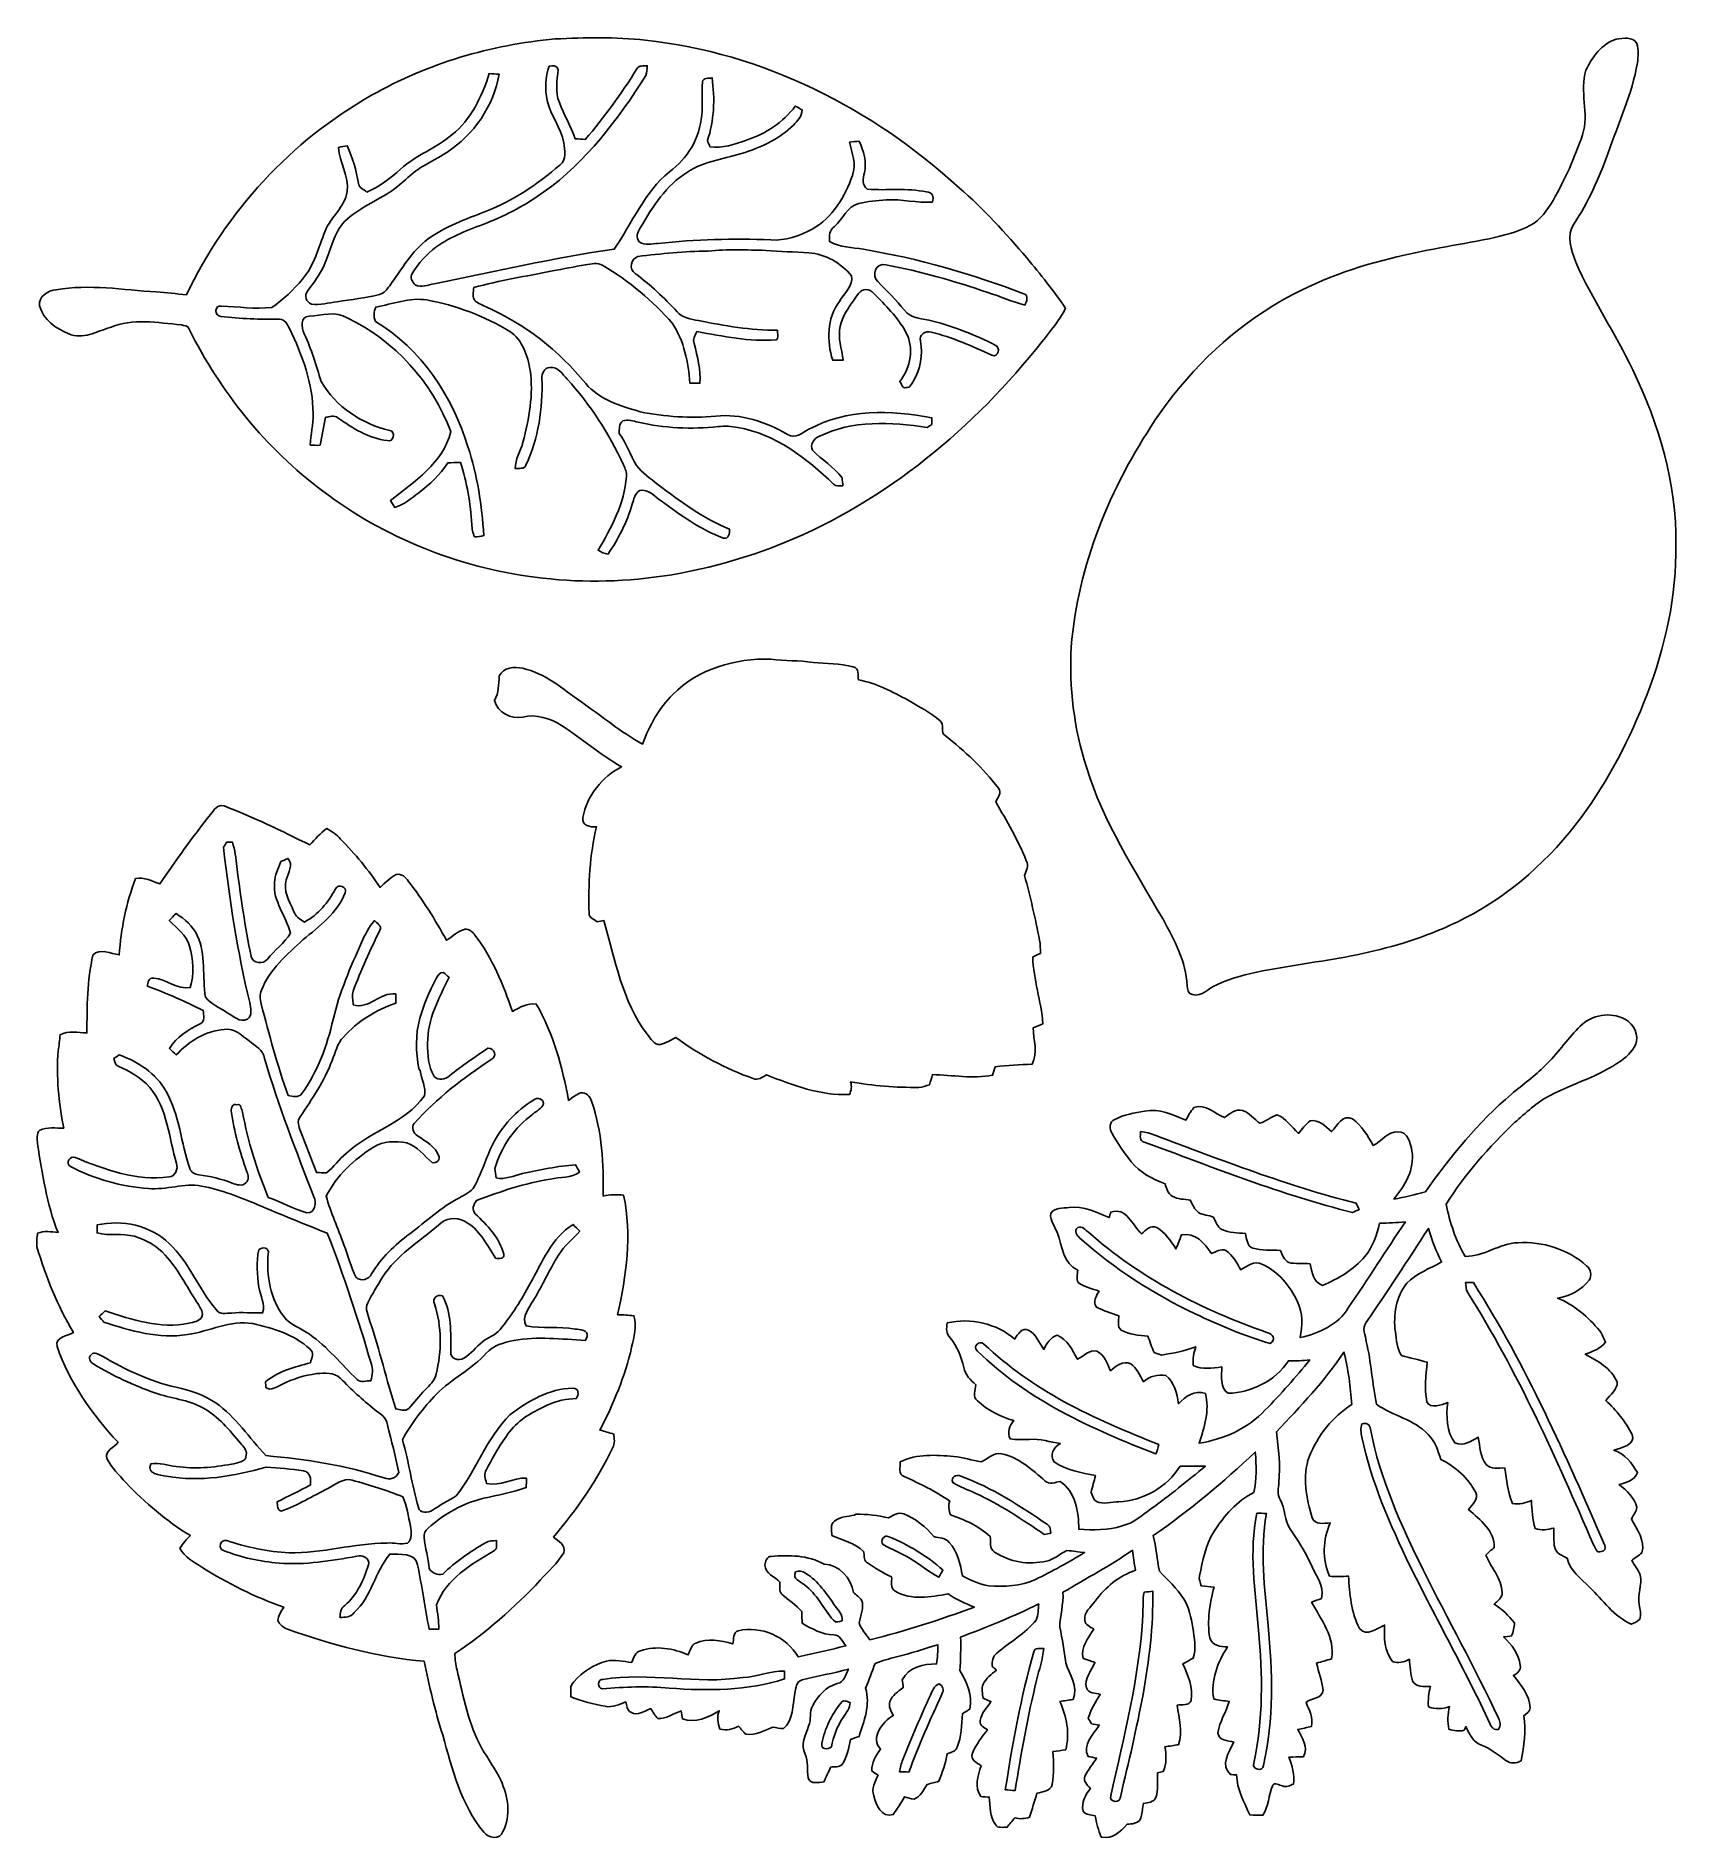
# Model space of a CAD drawing. Header units: centimetres. Extents: x -11.5 to 11.5, y -12.7 to 12.7.
import ezdxf

# ---------------------------------------------------------------- set-up
doc = ezdxf.new("R2010")
doc.units = ezdxf.units.CM
doc.header["$MEASUREMENT"] = 0
doc.layers.add('Camada 1', color=7, linetype='Continuous')

msp = doc.modelspace()

# ---------------------------------------------------------------- linework, layer by layer
at = {"layer": 'Camada 1', "color": 156}
for points, knots in [([(10.26724, 12.2054), (10.35507, 12.39026), (10.48807, 12.57969), (10.6941, 12.64038), (10.6941, 12.64038), (10.78864, 12.65132), (10.92729, 12.68518), (10.98125, 12.579), (10.98125, 12.579), (11.01372, 12.49221), (11.00242, 12.39696), (10.99043, 12.3077), (10.99043, 12.3077), (10.91776, 11.86814), (10.72337, 11.46386), (10.58087, 11.04511), (10.58087, 11.04511), (10.45527, 10.69516), (10.30357, 10.35261), (10.09826, 10.04147), (10.09826, 10.04147), (9.97866, 9.8813), (10.06756, 9.67281), (10.12472, 9.50488), (10.12472, 9.50488), (10.35261, 8.98031), (10.68246, 8.50793), (10.92482, 7.99006), (10.92482, 7.99006), (11.29663, 7.22841), (11.54711, 6.39092), (11.53089, 5.53685), (11.53089, 5.53685), (11.54677, 4.81047), (11.3792, 4.09187), (11.12378, 3.41558), (11.12378, 3.41558), (10.88848, 2.8067), (10.58791, 2.21967), (10.19844, 1.69403), (10.19844, 1.69403), (9.76488, 1.11441), (9.21597, 0.61207), (8.56826, 0.28256), (8.56826, 0.28256), (8.28993, 0.13545), (7.99429, 0.0247), (7.69584, -0.07443), (7.69584, -0.07443), (7.26546, -0.19543), (6.82659, -0.28821), (6.38386, -0.3489), (6.38386, -0.3489), (5.94395, -0.43039), (5.48674, -0.46813), (5.07505, -0.65617), (5.07505, -0.65617), (4.96005, -0.70026), (4.86587, -0.83467), (4.73109, -0.79621), (4.73109, -0.79621), (4.67042, -0.79021), (4.6616, -0.71966), (4.65771, -0.67168), (4.65771, -0.67168), (4.6429, -0.33338), (4.47815, -0.02716), (4.31799, 0.26282), (4.31799, 0.26282), (3.91865, 0.95355), (3.47556, 1.63264), (3.24202, 2.40242), (3.24202, 2.40242), (3.06599, 2.94674), (2.99366, 3.52248), (3.02789, 4.09363), (3.02789, 4.09363), (3.11643, 5.24121), (3.5754, 6.33659), (4.2097, 7.28732), (4.2097, 7.28732), (4.6429, 7.92585), (5.201, 8.48642), (5.86105, 8.88964), (5.86105, 8.88964), (6.37292, 9.20044), (6.93807, 9.41846), (7.51945, 9.55815), (7.51945, 9.55815), (7.9763, 9.67422), (8.44303, 9.74336), (8.90481, 9.83509), (8.90481, 9.83509), (9.10271, 9.88236), (9.30521, 9.92645), (9.48619, 10.02383), (9.48619, 10.02383), (9.62976, 10.09896), (9.72149, 10.23866), (9.80439, 10.37237), (9.80439, 10.37237), (9.97444, 10.66518), (10.1092, 10.97702), (10.21856, 11.297), (10.21856, 11.297), (10.31768, 11.59191), (10.17128, 11.91012), (10.26724, 12.2054)], [0, 0, 0, 0, 0.03571429, 0.03571429, 0.03571429, 0.03571429, 0.07142857, 0.07142857, 0.07142857, 0.07142857, 0.10714286, 0.10714286, 0.10714286, 0.10714286, 0.14285714, 0.14285714, 0.14285714, 0.14285714, 0.17857143, 0.17857143, 0.17857143, 0.17857143, 0.21428571, 0.21428571, 0.21428571, 0.21428571, 0.25, 0.25, 0.25, 0.25, 0.28571429, 0.28571429, 0.28571429, 0.28571429, 0.32142857, 0.32142857, 0.32142857, 0.32142857, 0.35714286, 0.35714286, 0.35714286, 0.35714286, 0.39285714, 0.39285714, 0.39285714, 0.39285714, 0.42857143, 0.42857143, 0.42857143, 0.42857143, 0.46428571, 0.46428571, 0.46428571, 0.46428571, 0.5, 0.5, 0.5, 0.5, 0.53571429, 0.53571429, 0.53571429, 0.53571429, 0.57142857, 0.57142857, 0.57142857, 0.57142857, 0.60714286, 0.60714286, 0.60714286, 0.60714286, 0.64285714, 0.64285714, 0.64285714, 0.64285714, 0.67857143, 0.67857143, 0.67857143, 0.67857143, 0.71428571, 0.71428571, 0.71428571, 0.71428571, 0.75, 0.75, 0.75, 0.75, 0.78571429, 0.78571429, 0.78571429, 0.78571429, 0.82142857, 0.82142857, 0.82142857, 0.82142857, 0.85714286, 0.85714286, 0.85714286, 0.85714286, 0.89285714, 0.89285714, 0.89285714, 0.89285714, 0.92857143, 0.92857143, 0.92857143, 0.92857143, 1, 1, 1, 1]), ([(-6.81496, 11.85192), (-6.0258, 12.301), (-5.13644, 12.56417), (-4.23333, 12.64496), (-4.23333, 12.64496), (-3.8107, 12.66331), (-3.38525, 12.6746), (-2.96438, 12.62697), (-2.96438, 12.62697), (-1.31375, 12.45411), (0.23495, 11.66706), (1.44955, 10.55193), (1.44955, 10.55193), (1.7967, 10.25383), (2.10361, 9.91234), (2.40064, 9.56522), (2.40064, 9.56522), (2.59221, 9.33555), (2.78165, 9.10272), (2.94815, 8.85366), (2.94815, 8.85366), (2.86066, 8.68467), (2.73332, 8.5418), (2.62008, 8.39045), (2.62008, 8.39045), (1.66088, 7.17832), (0.4339, 6.14927), (-1.00541, 5.56083), (-1.00541, 5.56083), (-2.11137, 5.1121), (-3.33269, 4.91172), (-4.51979, 5.07646), (-4.51979, 5.07646), (-5.59752, 5.21229), (-6.63857, 5.63209), (-7.50464, 6.28826), (-7.50464, 6.28826), (-8.30086, 6.88516), (-8.94468, 7.67891), (-9.38424, 8.57037), (-9.38424, 8.57037), (-9.3987, 8.61518), (-9.45373, 8.61377), (-9.49113, 8.62188), (-9.49113, 8.62188), (-9.82309, 8.65751), (-10.17375, 8.71677), (-10.49408, 8.58837), (-10.49408, 8.58837), (-10.67928, 8.5291), (-10.88036, 8.41269), (-11.07545, 8.49947), (-11.07545, 8.49947), (-11.25396, 8.56862), (-11.43317, 8.69526), (-11.48538, 8.88929), (-11.48538, 8.88929), (-11.50902, 9.02088), (-11.36437, 9.10519), (-11.2522, 9.11859), (-11.2522, 9.11859), (-10.78512, 9.19691), (-10.31098, 9.11683), (-9.8432, 9.08614), (-9.8432, 9.08614), (-9.70138, 9.07908), (-9.56027, 9.05968), (-9.41916, 9.04451), (-9.41916, 9.04451), (-8.86354, 10.21538), (-7.94667, 11.21621), (-6.81496, 11.85192)], [0, 0, 0, 0, 0.05263158, 0.05263158, 0.05263158, 0.05263158, 0.10526316, 0.10526316, 0.10526316, 0.10526316, 0.15789474, 0.15789474, 0.15789474, 0.15789474, 0.21052632, 0.21052632, 0.21052632, 0.21052632, 0.26315789, 0.26315789, 0.26315789, 0.26315789, 0.31578947, 0.31578947, 0.31578947, 0.31578947, 0.36842105, 0.36842105, 0.36842105, 0.36842105, 0.42105263, 0.42105263, 0.42105263, 0.42105263, 0.47368421, 0.47368421, 0.47368421, 0.47368421, 0.52631579, 0.52631579, 0.52631579, 0.52631579, 0.57894737, 0.57894737, 0.57894737, 0.57894737, 0.63157895, 0.63157895, 0.63157895, 0.63157895, 0.68421053, 0.68421053, 0.68421053, 0.68421053, 0.73684211, 0.73684211, 0.73684211, 0.73684211, 0.78947368, 0.78947368, 0.78947368, 0.78947368, 0.84210526, 0.84210526, 0.84210526, 0.84210526, 0.89473684, 0.89473684, 0.89473684, 0.89473684, 1, 1, 1, 1]), ([(-4.3187, 12.26326), (-4.3187, 12.26326), (-4.3187, 12.26326), (-4.3187, 12.26326), (-4.3187, 12.26326), (-4.37444, 12.10839), (-4.37761, 11.93764), (-4.3434, 11.77748), (-4.3434, 11.77748), (-4.30247, 11.56687), (-4.14655, 11.39859), (-4.11268, 11.18552), (-4.11268, 11.18552), (-4.09857, 11.08145), (-4.06822, 10.94457), (-4.16806, 10.8719), (-4.16806, 10.8719), (-4.47745, 10.5992), (-4.82669, 10.36672), (-5.21229, 10.21715), (-5.21229, 10.21715), (-5.49168, 10.11272), (-5.77603, 10.00759), (-6.0198, 9.83191), (-6.0198, 9.83191), (-6.25228, 9.66045), (-6.39092, 9.40188), (-6.5599, 9.17434), (-6.5599, 9.17434), (-6.60011, 9.12565), (-6.63751, 9.06285), (-6.70489, 9.05122), (-6.70489, 9.05122), (-6.90033, 9.00253), (-7.1014, 8.98102), (-7.29967, 8.94715), (-7.29967, 8.94715), (-7.41927, 8.9355), (-7.53921, 8.89776), (-7.65951, 8.91681), (-7.65951, 8.91681), (-7.73711, 8.93657), (-7.76498, 9.04063), (-7.71455, 9.09954), (-7.71455, 9.09954), (-7.63023, 9.21561), (-7.54097, 9.3292), (-7.48417, 9.4622), (-7.48417, 9.4622), (-7.39174, 9.65305), (-7.36318, 9.87671), (-7.22417, 10.04358), (-7.22417, 10.04358), (-7.04427, 10.24325), (-6.78921, 10.34344), (-6.56695, 10.48526), (-6.56695, 10.48526), (-6.39833, 10.59074), (-6.27133, 10.7509), (-6.09811, 10.85038), (-6.09811, 10.85038), (-5.98452, 10.9167), (-5.86775, 10.97808), (-5.75734, 11.05005), (-5.75734, 11.05005), (-5.37562, 11.29312), (-5.09763, 11.70269), (-5.02143, 12.14861), (-5.02143, 12.14861), (-5.06764, 12.15072), (-5.11315, 12.15425), (-5.15902, 12.15918), (-5.15902, 12.15918), (-5.26238, 11.8364), (-5.41408, 11.51149), (-5.68607, 11.29665), (-5.68607, 11.29665), (-5.90797, 11.10896), (-6.19159, 11.01195), (-6.40644, 10.81475), (-6.40644, 10.81475), (-6.5479, 10.68458), (-6.70418, 10.56957), (-6.88021, 10.49055), (-6.88021, 10.49055), (-6.92185, 10.52794), (-6.99381, 10.55017), (-6.99947, 10.61332), (-6.99947, 10.61332), (-7.02663, 10.79641), (-7.08377, 10.97244), (-7.15785, 11.14178), (-7.15785, 11.14178), (-7.19842, 11.13507), (-7.23935, 11.12872), (-7.2792, 11.11884), (-7.2792, 11.11884), (-7.27145, 10.90753), (-7.12752, 10.71597), (-7.15751, 10.49901), (-7.15751, 10.49901), (-7.19242, 10.27959), (-7.38893, 10.14165), (-7.46794, 9.94198), (-7.46794, 9.94198), (-7.56214, 9.71126), (-7.62175, 9.45938), (-7.78651, 9.26499), (-7.78651, 9.26499), (-7.91492, 9.11789), (-8.05568, 8.97643), (-8.22007, 8.86953), (-8.22007, 8.86953), (-8.45466, 8.83743), (-8.69033, 8.88188), (-8.92527, 8.88646), (-8.92527, 8.88646), (-9.02582, 8.9154), (-9.03181, 8.73689), (-8.93445, 8.74323), (-8.93445, 8.74323), (-8.66104, 8.70479), (-8.38446, 8.70373), (-8.1093, 8.70196), (-8.1093, 8.70196), (-8.03416, 8.70655), (-8.001, 8.62753), (-7.96959, 8.5732), (-7.96959, 8.5732), (-7.78898, 8.1982), (-7.63905, 7.79426), (-7.63729, 7.3727), (-7.63729, 7.3727), (-7.63305, 7.22453), (-7.67362, 7.07989), (-7.67856, 6.93208), (-7.67856, 6.93208), (-7.63269, 6.92962), (-7.58684, 6.92855), (-7.54062, 6.92962), (-7.54062, 6.92962), (-7.51311, 7.0612), (-7.4937, 7.1942), (-7.46125, 7.32437), (-7.46125, 7.32437), (-7.40409, 7.33107), (-7.33918, 7.35787), (-7.28909, 7.31519), (-7.28909, 7.31519), (-7.0806, 7.1702), (-6.85305, 7.02592), (-6.59553, 6.99664), (-6.59553, 6.99664), (-6.50628, 6.96453), (-6.46959, 7.12716), (-6.56061, 7.13668), (-6.56061, 7.13668), (-6.95359, 7.23087), (-7.31943, 7.47289), (-7.52369, 7.82637), (-7.52369, 7.82637), (-7.596, 8.05356), (-7.66022, 8.28393), (-7.76393, 8.49947), (-7.76393, 8.49947), (-7.80415, 8.57919), (-7.82002, 8.74676), (-7.69338, 8.74465), (-7.69338, 8.74465), (-7.51557, 8.75312), (-7.32013, 8.8265), (-7.15785, 8.72031), (-7.15785, 8.72031), (-6.48545, 8.40634), (-5.9644, 7.81295), (-5.70194, 7.12257), (-5.70194, 7.12257), (-5.80602, 6.67631), (-6.21805, 6.42126), (-6.54931, 6.15173), (-6.54931, 6.15173), (-6.53415, 6.1281), (-6.5038, 6.08047), (-6.48864, 6.05683), (-6.48864, 6.05683), (-6.36057, 6.09494), (-6.25722, 6.18208), (-6.1528, 6.26109), (-6.1528, 6.26109), (-5.99863, 6.38245), (-5.84799, 6.51474), (-5.74321, 6.68197), (-5.74321, 6.68197), (-5.68289, 6.68655), (-5.62292, 6.68725), (-5.5626, 6.68655), (-5.5626, 6.68655), (-5.47582, 6.40467), (-5.42254, 6.11187), (-5.40597, 5.8173), (-5.40597, 5.8173), (-5.40173, 5.75768), (-5.39184, 5.69701), (-5.36539, 5.64268), (-5.36539, 5.64268), (-5.32165, 5.64198), (-5.27826, 5.64797), (-5.23558, 5.66067), (-5.23558, 5.66067), (-5.2645, 6.08329), (-5.32659, 6.50558), (-5.45923, 6.90915), (-5.45923, 6.90915), (-5.67689, 7.61929), (-6.11681, 8.28533), (-6.76205, 8.67233), (-6.76205, 8.67233), (-6.79202, 8.7383), (-6.78461, 8.80815), (-6.7571, 8.87341), (-6.7571, 8.87341), (-6.51898, 8.91575), (-6.28297, 9.01206), (-6.03744, 8.97431), (-6.03744, 8.97431), (-5.6268, 8.89776), (-5.22922, 8.74818), (-4.87221, 8.53052), (-4.87221, 8.53052), (-4.68982, 8.41127), (-4.62104, 8.18832), (-4.58435, 7.98476), (-4.58435, 7.98476), (-4.53602, 7.64575), (-4.5988, 7.30284), (-4.68524, 6.97511), (-4.68524, 6.97511), (-4.71699, 6.84917), (-4.79777, 6.73559), (-4.7939, 6.60188), (-4.7939, 6.60188), (-4.7452, 6.61423), (-4.66514, 6.58459), (-4.64643, 6.64845), (-4.64643, 6.64845), (-4.46475, 7.02592), (-4.40655, 7.45208), (-4.41888, 7.86765), (-4.41888, 7.86765), (-4.42241, 7.93608), (-4.38538, 8.02498), (-4.30564, 8.02463), (-4.30564, 8.02463), (-4.19381, 8.04086), (-4.12996, 7.92903), (-4.06364, 7.85988), (-4.06364, 7.85988), (-3.73768, 7.50288), (-3.47486, 7.09153), (-3.27025, 6.65444), (-3.27025, 6.65444), (-3.24908, 6.60259), (-3.22403, 6.54861), (-3.23003, 6.4904), (-3.23003, 6.4904), (-3.25966, 6.11363), (-3.43712, 5.77144), (-3.62866, 5.45324), (-3.62866, 5.45324), (-3.58634, 5.425), (-3.53905, 5.40737), (-3.48862, 5.39855), (-3.48862, 5.39855), (-3.34291, 5.61516), (-3.2205, 5.84941), (-3.14924, 6.10164), (-3.14924, 6.10164), (-3.1249, 6.17007), (-3.11467, 6.25792), (-3.04165, 6.29391), (-3.04165, 6.29391), (-2.91958, 6.31966), (-2.83527, 6.2103), (-2.74389, 6.14961), (-2.74389, 6.14961), (-2.46803, 5.95066), (-2.18827, 5.74111), (-1.86548, 5.62573), (-1.86548, 5.62573), (-1.78435, 5.60882), (-1.78047, 5.69312), (-1.77835, 5.74957), (-1.77835, 5.74957), (-2.14877, 5.89986), (-2.47332, 6.14045), (-2.78977, 6.38069), (-2.78977, 6.38069), (-2.89277, 6.46535), (-3.00777, 6.54015), (-3.08997, 6.64703), (-3.08997, 6.64703), (-3.17394, 6.7945), (-3.23108, 6.95713), (-3.33092, 7.09577), (-3.33092, 7.09577), (-3.33021, 7.15822), (-3.33691, 7.22948), (-3.28188, 7.27357), (-3.28188, 7.27357), (-3.20957, 7.29721), (-3.13584, 7.27075), (-3.06492, 7.25557), (-3.06492, 7.25557), (-2.69733, 7.1695), (-2.31493, 7.15222), (-1.93993, 7.19278), (-1.93993, 7.19278), (-1.84784, 7.20302), (-1.75436, 7.19771), (-1.66299, 7.17937), (-1.66299, 7.17937), (-1.13312, 7.09224), (-0.69708, 6.74334), (-0.3175, 6.38493), (-0.3175, 6.38493), (-0.28468, 6.34646), (-0.23035, 6.36588), (-0.18696, 6.36023), (-0.18696, 6.36023), (-0.18837, 6.39797), (-0.1919, 6.43573), (-0.19755, 6.47276), (-0.19755, 6.47276), (-0.31537, 6.62269), (-0.478, 6.72747), (-0.61312, 6.85906), (-0.61312, 6.85906), (-0.6484, 6.93807), (-0.59901, 7.02027), (-0.52422, 7.05131), (-0.52422, 7.05131), (-0.05326, 7.29156), (0.49283, 7.25346), (0.99976, 7.18219), (0.99976, 7.18219), (1.01706, 7.19242), (1.05127, 7.21289), (1.0682, 7.22312), (1.0682, 7.22312), (1.06715, 7.25382), (1.0668, 7.28415), (1.0661, 7.31448), (1.0661, 7.31448), (0.49388, 7.43126), (-0.13652, 7.44254), (-0.66216, 7.15503), (-0.66216, 7.15503), (-0.75564, 7.11164), (-0.85936, 7.00722), (-0.96343, 7.08377), (-0.96343, 7.08377), (-1.26858, 7.2584), (-1.61854, 7.37763), (-1.97379, 7.34024), (-1.97379, 7.34024), (-2.32974, 7.30603), (-2.68746, 7.33107), (-3.03705, 7.40127), (-3.03705, 7.40127), (-3.31152, 7.48558), (-3.61385, 7.56849), (-3.8033, 7.79992), (-3.8033, 7.79992), (-4.179, 8.26064), (-4.66054, 8.63706), (-5.20488, 8.8773), (-5.20488, 8.8773), (-5.25814, 8.90269), (-5.31424, 8.92457), (-5.35975, 8.96196), (-5.35975, 8.96196), (-5.40597, 9.01382), (-5.38127, 9.08685), (-5.3788, 9.14858), (-5.3788, 9.14858), (-5.01473, 9.24841), (-4.64007, 9.30698), (-4.27036, 9.38212), (-4.27036, 9.38212), (-4.11656, 9.41246), (-3.96168, 9.43892), (-3.80753, 9.46961), (-3.80753, 9.46961), (-3.72745, 9.48231), (-3.63643, 9.50348), (-3.5627, 9.45691), (-3.5627, 9.45691), (-3.19158, 9.24525), (-2.86349, 8.96267), (-2.58163, 8.64305), (-2.58163, 8.64305), (-2.42005, 8.39611), (-2.35902, 8.09519), (-2.3361, 7.8045), (-2.3361, 7.8045), (-2.28988, 7.8045), (-2.24367, 7.80345), (-2.19674, 7.80167), (-2.19674, 7.80167), (-2.1851, 7.99182), (-2.23026, 8.17668), (-2.27646, 8.35942), (-2.27646, 8.35942), (-2.30222, 8.4208), (-2.26589, 8.47689), (-2.23838, 8.52946), (-2.23838, 8.52946), (-1.87218, 8.46172), (-1.50071, 8.38623), (-1.12606, 8.41092), (-1.12606, 8.41092), (-1.07631, 8.43597), (-1.11371, 8.50477), (-1.10559, 8.54816), (-1.10559, 8.54816), (-1.4799, 8.54639), (-1.85067, 8.61165), (-2.21684, 8.68291), (-2.21684, 8.68291), (-2.32233, 8.70585), (-2.44264, 8.72137), (-2.51741, 8.80815), (-2.51741, 8.80815), (-2.6984, 9.0043), (-2.89453, 9.18598), (-3.1069, 9.3472), (-3.1069, 9.3472), (-3.20004, 9.40469), (-3.17041, 9.55428), (-3.07057, 9.58532), (-3.07057, 9.58532), (-2.74179, 9.62448), (-2.41229, 9.66011), (-2.08033, 9.66152), (-2.08033, 9.66152), (-1.81115, 9.68974), (-1.53916, 9.67563), (-1.26894, 9.67105), (-1.26894, 9.67105), (-1.0689, 9.64459), (-0.86642, 9.66045), (-0.6664, 9.63507), (-0.6664, 9.63507), (-0.43039, 9.62625), (-0.21307, 9.48795), (-0.06278, 9.31298), (-0.06278, 9.31298), (-0.02892, 9.17045), (-0.17533, 9.06886), (-0.23459, 8.95208), (-0.23459, 8.95208), (-0.41275, 8.71643), (-0.41416, 8.39716), (-0.32878, 8.12553), (-0.32878, 8.12553), (-0.27939, 8.12553), (-0.23035, 8.12658), (-0.18097, 8.12905), (-0.18097, 8.12905), (-0.2046, 8.28569), (-0.25752, 8.44337), (-0.22401, 8.60319), (-0.22401, 8.60319), (-0.18238, 8.77817), (-0.06809, 8.92245), (0.03562, 9.06497), (0.03562, 9.06497), (0.0822, 9.14223), (0.19473, 9.13588), (0.24659, 9.0678), (0.24659, 9.0678), (0.41205, 8.90235), (0.58278, 8.73372), (0.69744, 8.52769), (0.69744, 8.52769), (0.82125, 8.30509), (0.76975, 8.02216), (0.61524, 7.82778), (0.61524, 7.82778), (0.64381, 7.79921), (0.64664, 7.72195), (0.70379, 7.74381), (0.70379, 7.74381), (0.76022, 7.73358), (0.78069, 7.79921), (0.80892, 7.83412), (0.80892, 7.83412), (0.90805, 8.00064), (0.94192, 8.20278), (0.90664, 8.39293), (0.90664, 8.39293), (0.87948, 8.48289), (0.97683, 8.5471), (1.05762, 8.5217), (1.05762, 8.5217), (1.35395, 8.45008), (1.63194, 8.32167), (1.90923, 8.1975), (1.90923, 8.1975), (1.99955, 8.15304), (2.03941, 8.31461), (1.95545, 8.33966), (1.95545, 8.33966), (1.67781, 8.48571), (1.38041, 8.59508), (1.07772, 8.67762), (1.07772, 8.67762), (0.94262, 8.71714), (0.76941, 8.70196), (0.68014, 8.83108), (0.68014, 8.83108), (0.56549, 8.97395), (0.43285, 9.0999), (0.30551, 9.23113), (0.30551, 9.23113), (0.20778, 9.31262), (0.28151, 9.51089), (0.41875, 9.4675), (0.41875, 9.4675), (0.90664, 9.37789), (1.3836, 9.23678), (1.85384, 9.07979), (1.85384, 9.07979), (2.02917, 9.02264), (2.1985, 8.94715), (2.37771, 8.90164), (2.37771, 8.90164), (2.39606, 8.9535), (2.43662, 9.03534), (2.36044, 9.06039), (2.36044, 9.06039), (1.63125, 9.3412), (0.87558, 9.55921), (0.10371, 9.68587), (0.10371, 9.68587), (-0.05679, 9.71655), (-0.22895, 9.71232), (-0.37429, 9.79487), (-0.37429, 9.79487), (-0.37711, 9.87319), (-0.37535, 9.95609), (-0.30514, 10.00619), (-0.30514, 10.00619), (-0.18625, 10.1092), (-0.12841, 10.29088), (0.03774, 10.32898), (0.03774, 10.32898), (0.16369, 10.3632), (0.29491, 10.37272), (0.42474, 10.38189), (0.42474, 10.38189), (0.64169, 10.39565), (0.85653, 10.33356), (1.0735, 10.35084), (1.0735, 10.35084), (1.10313, 10.42246), (1.07209, 10.49231), (0.98989, 10.49231), (0.98989, 10.49231), (0.71613, 10.55369), (0.43427, 10.50854), (0.1584, 10.53288), (0.1584, 10.53288), (0.0829, 10.58509), (0.09489, 10.68458), (0.1164, 10.76113), (0.1164, 10.76113), (0.1538, 10.91388), (0.10971, 11.06981), (0.04339, 11.20739), (0.04339, 11.20739), (-0.00175, 11.20352), (-0.04655, 11.19928), (-0.09102, 11.19434), (-0.09102, 11.19434), (-0.06103, 11.04088), (0.01057, 10.88178), (-0.05115, 10.7262), (-0.05115, 10.7262), (-0.15416, 10.42564), (-0.33301, 10.13036), (-0.6156, 9.96879), (-0.6156, 9.96879), (-0.79375, 9.8739), (-0.99447, 9.80227), (-1.19909, 9.81957), (-1.19909, 9.81957), (-1.72755, 9.84144), (-2.25743, 9.82415), (-2.78306, 9.76982), (-2.78306, 9.76982), (-2.87126, 9.76277), (-2.97003, 9.73631), (-3.04906, 9.79028), (-3.04906, 9.79028), (-3.10797, 9.84884), (-3.06987, 9.93175), (-3.03423, 9.99101), (-3.03423, 9.99101), (-2.86103, 10.28453), (-2.67194, 10.58932), (-2.37313, 10.7703), (-2.37313, 10.7703), (-2.13006, 10.93293), (-1.83232, 10.95903), (-1.56069, 11.049), (-1.56069, 11.049), (-1.31127, 11.12766), (-1.07209, 11.25043), (-0.88089, 11.4307), (-0.88089, 11.4307), (-0.82515, 11.49103), (-0.75812, 11.55805), (-0.75988, 11.64624), (-0.75988, 11.64624), (-0.78351, 11.66001), (-0.83078, 11.68788), (-0.85443, 11.70163), (-0.85443, 11.70163), (-1.0227, 11.46844), (-1.27423, 11.31252), (-1.54305, 11.21974), (-1.54305, 11.21974), (-1.70744, 11.16471), (-1.87924, 11.09909), (-2.05563, 11.12837), (-2.05563, 11.12837), (-2.06445, 11.14989), (-2.08209, 11.19293), (-2.09125, 11.21444), (-2.09125, 11.21444), (-1.99495, 11.49702), (-1.98402, 11.80465), (-2.02564, 12.09851), (-2.02564, 12.09851), (-2.07398, 12.08617), (-2.14841, 12.10591), (-2.16041, 12.0403), (-2.16041, 12.0403), (-2.17063, 11.88437), (-2.1537, 11.72738), (-2.17028, 11.57146), (-2.17028, 11.57146), (-2.19886, 11.25784), (-2.36748, 10.95833), (-2.62607, 10.777), (-2.62607, 10.777), (-2.97885, 10.48808), (-3.14924, 10.05416), (-3.40147, 9.68762), (-3.40147, 9.68762), (-4.25272, 9.56768), (-5.09128, 9.37119), (-5.93372, 9.20184), (-5.93372, 9.20184), (-6.02121, 9.18809), (-6.11645, 9.14047), (-6.20182, 9.18562), (-6.20182, 9.18562), (-6.23851, 9.2269), (-6.28332, 9.29145), (-6.24346, 9.34543), (-6.24346, 9.34543), (-6.15843, 9.48936), (-6.04026, 9.61248), (-5.91043, 9.71761), (-5.91043, 9.71761), (-5.69277, 9.87212), (-5.43877, 9.96385), (-5.19148, 10.05874), (-5.19148, 10.05874), (-4.90819, 10.17058), (-4.63832, 10.31627), (-4.38996, 10.49231), (-4.38996, 10.49231), (-3.79694, 10.922), (-3.34398, 11.51325), (-2.95875, 12.12885), (-2.95875, 12.12885), (-2.93404, 12.17048), (-2.94357, 12.22162), (-2.93758, 12.26749), (-2.93758, 12.26749), (-2.98732, 12.25938), (-3.05859, 12.28195), (-3.08292, 12.22269), (-3.08292, 12.22269), (-3.29988, 11.87484), (-3.54224, 11.54324), (-3.80858, 11.23173), (-3.80858, 11.23173), (-3.85585, 11.23456), (-3.90313, 11.23809), (-3.95005, 11.24196), (-3.95005, 11.24196), (-4.0125, 11.41694), (-4.10739, 11.57816), (-4.17405, 11.75137), (-4.17405, 11.75137), (-4.23509, 11.90025), (-4.20792, 12.06076), (-4.18818, 12.21457), (-4.18818, 12.21457), (-4.20652, 12.27242), (-4.26895, 12.27525), (-4.3187, 12.26326)], [0, 0, 0, 0, 0.00555556, 0.00555556, 0.00555556, 0.00555556, 0.01111111, 0.01111111, 0.01111111, 0.01111111, 0.01666667, 0.01666667, 0.01666667, 0.01666667, 0.02222222, 0.02222222, 0.02222222, 0.02222222, 0.02777778, 0.02777778, 0.02777778, 0.02777778, 0.03333333, 0.03333333, 0.03333333, 0.03333333, 0.03888889, 0.03888889, 0.03888889, 0.03888889, 0.04444444, 0.04444444, 0.04444444, 0.04444444, 0.05, 0.05, 0.05, 0.05, 0.05555556, 0.05555556, 0.05555556, 0.05555556, 0.06111111, 0.06111111, 0.06111111, 0.06111111, 0.06666667, 0.06666667, 0.06666667, 0.06666667, 0.07222222, 0.07222222, 0.07222222, 0.07222222, 0.07777778, 0.07777778, 0.07777778, 0.07777778, 0.08333333, 0.08333333, 0.08333333, 0.08333333, 0.08888889, 0.08888889, 0.08888889, 0.08888889, 0.09444444, 0.09444444, 0.09444444, 0.09444444, 0.1, 0.1, 0.1, 0.1, 0.10555556, 0.10555556, 0.10555556, 0.10555556, 0.11111111, 0.11111111, 0.11111111, 0.11111111, 0.11666667, 0.11666667, 0.11666667, 0.11666667, 0.12222222, 0.12222222, 0.12222222, 0.12222222, 0.12777778, 0.12777778, 0.12777778, 0.12777778, 0.13333333, 0.13333333, 0.13333333, 0.13333333, 0.13888889, 0.13888889, 0.13888889, 0.13888889, 0.14444444, 0.14444444, 0.14444444, 0.14444444, 0.15, 0.15, 0.15, 0.15, 0.15555556, 0.15555556, 0.15555556, 0.15555556, 0.16111111, 0.16111111, 0.16111111, 0.16111111, 0.16666667, 0.16666667, 0.16666667, 0.16666667, 0.17222222, 0.17222222, 0.17222222, 0.17222222, 0.17777778, 0.17777778, 0.17777778, 0.17777778, 0.18333333, 0.18333333, 0.18333333, 0.18333333, 0.18888889, 0.18888889, 0.18888889, 0.18888889, 0.19444444, 0.19444444, 0.19444444, 0.19444444, 0.2, 0.2, 0.2, 0.2, 0.20555556, 0.20555556, 0.20555556, 0.20555556, 0.21111111, 0.21111111, 0.21111111, 0.21111111, 0.21666667, 0.21666667, 0.21666667, 0.21666667, 0.22222222, 0.22222222, 0.22222222, 0.22222222, 0.22777778, 0.22777778, 0.22777778, 0.22777778, 0.23333333, 0.23333333, 0.23333333, 0.23333333, 0.23888889, 0.23888889, 0.23888889, 0.23888889, 0.24444444, 0.24444444, 0.24444444, 0.24444444, 0.25, 0.25, 0.25, 0.25, 0.25555556, 0.25555556, 0.25555556, 0.25555556, 0.26111111, 0.26111111, 0.26111111, 0.26111111, 0.26666667, 0.26666667, 0.26666667, 0.26666667, 0.27222222, 0.27222222, 0.27222222, 0.27222222, 0.27777778, 0.27777778, 0.27777778, 0.27777778, 0.28333333, 0.28333333, 0.28333333, 0.28333333, 0.28888889, 0.28888889, 0.28888889, 0.28888889, 0.29444444, 0.29444444, 0.29444444, 0.29444444, 0.3, 0.3, 0.3, 0.3, 0.30555556, 0.30555556, 0.30555556, 0.30555556, 0.31111111, 0.31111111, 0.31111111, 0.31111111, 0.31666667, 0.31666667, 0.31666667, 0.31666667, 0.32222222, 0.32222222, 0.32222222, 0.32222222, 0.32777778, 0.32777778, 0.32777778, 0.32777778, 0.33333333, 0.33333333, 0.33333333, 0.33333333, 0.33888889, 0.33888889, 0.33888889, 0.33888889, 0.34444444, 0.34444444, 0.34444444, 0.34444444, 0.35, 0.35, 0.35, 0.35, 0.35555556, 0.35555556, 0.35555556, 0.35555556, 0.36111111, 0.36111111, 0.36111111, 0.36111111, 0.36666667, 0.36666667, 0.36666667, 0.36666667, 0.37222222, 0.37222222, 0.37222222, 0.37222222, 0.37777778, 0.37777778, 0.37777778, 0.37777778, 0.38333333, 0.38333333, 0.38333333, 0.38333333, 0.38888889, 0.38888889, 0.38888889, 0.38888889, 0.39444444, 0.39444444, 0.39444444, 0.39444444, 0.4, 0.4, 0.4, 0.4, 0.40555556, 0.40555556, 0.40555556, 0.40555556, 0.41111111, 0.41111111, 0.41111111, 0.41111111, 0.41666667, 0.41666667, 0.41666667, 0.41666667, 0.42222222, 0.42222222, 0.42222222, 0.42222222, 0.42777778, 0.42777778, 0.42777778, 0.42777778, 0.43333333, 0.43333333, 0.43333333, 0.43333333, 0.43888889, 0.43888889, 0.43888889, 0.43888889, 0.44444444, 0.44444444, 0.44444444, 0.44444444, 0.45, 0.45, 0.45, 0.45, 0.45555556, 0.45555556, 0.45555556, 0.45555556, 0.46111111, 0.46111111, 0.46111111, 0.46111111, 0.46666667, 0.46666667, 0.46666667, 0.46666667, 0.47222222, 0.47222222, 0.47222222, 0.47222222, 0.47777778, 0.47777778, 0.47777778, 0.47777778, 0.48333333, 0.48333333, 0.48333333, 0.48333333, 0.48888889, 0.48888889, 0.48888889, 0.48888889, 0.49444444, 0.49444444, 0.49444444, 0.49444444, 0.5, 0.5, 0.5, 0.5, 0.50555556, 0.50555556, 0.50555556, 0.50555556, 0.51111111, 0.51111111, 0.51111111, 0.51111111, 0.51666667, 0.51666667, 0.51666667, 0.51666667, 0.52222222, 0.52222222, 0.52222222, 0.52222222, 0.52777778, 0.52777778, 0.52777778, 0.52777778, 0.53333333, 0.53333333, 0.53333333, 0.53333333, 0.53888889, 0.53888889, 0.53888889, 0.53888889, 0.54444444, 0.54444444, 0.54444444, 0.54444444, 0.55, 0.55, 0.55, 0.55, 0.55555556, 0.55555556, 0.55555556, 0.55555556, 0.56111111, 0.56111111, 0.56111111, 0.56111111, 0.56666667, 0.56666667, 0.56666667, 0.56666667, 0.57222222, 0.57222222, 0.57222222, 0.57222222, 0.57777778, 0.57777778, 0.57777778, 0.57777778, 0.58333333, 0.58333333, 0.58333333, 0.58333333, 0.58888889, 0.58888889, 0.58888889, 0.58888889, 0.59444444, 0.59444444, 0.59444444, 0.59444444, 0.6, 0.6, 0.6, 0.6, 0.60555556, 0.60555556, 0.60555556, 0.60555556, 0.61111111, 0.61111111, 0.61111111, 0.61111111, 0.61666667, 0.61666667, 0.61666667, 0.61666667, 0.62222222, 0.62222222, 0.62222222, 0.62222222, 0.62777778, 0.62777778, 0.62777778, 0.62777778, 0.63333333, 0.63333333, 0.63333333, 0.63333333, 0.63888889, 0.63888889, 0.63888889, 0.63888889, 0.64444444, 0.64444444, 0.64444444, 0.64444444, 0.65, 0.65, 0.65, 0.65, 0.65555556, 0.65555556, 0.65555556, 0.65555556, 0.66111111, 0.66111111, 0.66111111, 0.66111111, 0.66666667, 0.66666667, 0.66666667, 0.66666667, 0.67222222, 0.67222222, 0.67222222, 0.67222222, 0.67777778, 0.67777778, 0.67777778, 0.67777778, 0.68333333, 0.68333333, 0.68333333, 0.68333333, 0.68888889, 0.68888889, 0.68888889, 0.68888889, 0.69444444, 0.69444444, 0.69444444, 0.69444444, 0.7, 0.7, 0.7, 0.7, 0.70555556, 0.70555556, 0.70555556, 0.70555556, 0.71111111, 0.71111111, 0.71111111, 0.71111111, 0.71666667, 0.71666667, 0.71666667, 0.71666667, 0.72222222, 0.72222222, 0.72222222, 0.72222222, 0.72777778, 0.72777778, 0.72777778, 0.72777778, 0.73333333, 0.73333333, 0.73333333, 0.73333333, 0.73888889, 0.73888889, 0.73888889, 0.73888889, 0.74444444, 0.74444444, 0.74444444, 0.74444444, 0.75, 0.75, 0.75, 0.75, 0.75555556, 0.75555556, 0.75555556, 0.75555556, 0.76111111, 0.76111111, 0.76111111, 0.76111111, 0.76666667, 0.76666667, 0.76666667, 0.76666667, 0.77222222, 0.77222222, 0.77222222, 0.77222222, 0.77777778, 0.77777778, 0.77777778, 0.77777778, 0.78333333, 0.78333333, 0.78333333, 0.78333333, 0.78888889, 0.78888889, 0.78888889, 0.78888889, 0.79444444, 0.79444444, 0.79444444, 0.79444444, 0.8, 0.8, 0.8, 0.8, 0.80555556, 0.80555556, 0.80555556, 0.80555556, 0.81111111, 0.81111111, 0.81111111, 0.81111111, 0.81666667, 0.81666667, 0.81666667, 0.81666667, 0.82222222, 0.82222222, 0.82222222, 0.82222222, 0.82777778, 0.82777778, 0.82777778, 0.82777778, 0.83333333, 0.83333333, 0.83333333, 0.83333333, 0.83888889, 0.83888889, 0.83888889, 0.83888889, 0.84444444, 0.84444444, 0.84444444, 0.84444444, 0.85, 0.85, 0.85, 0.85, 0.85555556, 0.85555556, 0.85555556, 0.85555556, 0.86111111, 0.86111111, 0.86111111, 0.86111111, 0.86666667, 0.86666667, 0.86666667, 0.86666667, 0.87222222, 0.87222222, 0.87222222, 0.87222222, 0.87777778, 0.87777778, 0.87777778, 0.87777778, 0.88333333, 0.88333333, 0.88333333, 0.88333333, 0.88888889, 0.88888889, 0.88888889, 0.88888889, 0.89444444, 0.89444444, 0.89444444, 0.89444444, 0.9, 0.9, 0.9, 0.9, 0.90555556, 0.90555556, 0.90555556, 0.90555556, 0.91111111, 0.91111111, 0.91111111, 0.91111111, 0.91666667, 0.91666667, 0.91666667, 0.91666667, 0.92222222, 0.92222222, 0.92222222, 0.92222222, 0.92777778, 0.92777778, 0.92777778, 0.92777778, 0.93333333, 0.93333333, 0.93333333, 0.93333333, 0.93888889, 0.93888889, 0.93888889, 0.93888889, 0.94444444, 0.94444444, 0.94444444, 0.94444444, 0.95, 0.95, 0.95, 0.95, 0.95555556, 0.95555556, 0.95555556, 0.95555556, 0.96111111, 0.96111111, 0.96111111, 0.96111111, 0.96666667, 0.96666667, 0.96666667, 0.96666667, 0.97222222, 0.97222222, 0.97222222, 0.97222222, 0.97777778, 0.97777778, 0.97777778, 0.97777778, 0.98333333, 0.98333333, 0.98333333, 0.98333333, 0.98888889, 0.98888889, 0.98888889, 0.98888889, 1, 1, 1, 1]), ([(-2.57598, 3.42477), (-2.22215, 3.78989), (-1.69438, 3.93593), (-1.19732, 3.92219), (-1.19732, 3.92219), (-1.00083, 3.89536), (-0.80115, 3.90735), (-0.60501, 3.8749), (-0.60501, 3.8749), (-0.41768, 3.8548), (-0.22401, 3.86467), (-0.04127, 3.81316), (-0.04127, 3.81316), (0.04726, 3.79801), (0.02151, 3.69322), (0.03493, 3.62902), (0.03493, 3.62902), (0.28539, 3.58668), (0.51187, 3.4618), (0.73413, 3.34468), (0.73413, 3.34468), (0.88582, 3.25084), (1.04951, 3.17146), (1.18463, 3.05328), (1.18463, 3.05328), (1.24636, 3.00248), (1.17968, 2.89102), (1.2527, 2.84762), (1.2527, 2.84762), (1.53175, 2.63243), (1.78611, 2.38441), (2.00447, 2.10819), (2.00447, 2.10819), (2.05705, 2.0454), (1.99002, 1.97309), (1.96461, 1.91381), (1.96461, 1.91381), (2.12124, 1.64606), (2.27965, 1.37653), (2.3943, 1.08761), (2.3943, 1.08761), (2.43521, 1.01847), (2.3943, 0.94614), (2.37031, 0.87982), (2.37031, 0.87982), (2.45145, 0.57891), (2.52095, 0.27481), (2.58163, -0.03104), (2.58163, -0.03104), (2.59326, -0.09172), (2.59221, -0.1538), (2.59221, -0.21554), (2.59221, -0.21554), (2.55622, -0.23247), (2.5206, -0.24977), (2.48532, -0.2674), (2.48532, -0.2674), (2.49519, -0.58561), (2.60385, -0.88971), (2.62924, -1.20473), (2.62924, -1.20473), (2.58234, -1.22344), (2.53612, -1.24319), (2.49025, -1.2633), (2.49025, -1.2633), (2.49765, -1.43298), (2.55834, -1.61254), (2.47931, -1.77411), (2.47931, -1.77411), (2.30433, -1.78118), (2.12936, -1.78859), (1.95579, -1.81292), (1.95579, -1.81292), (1.94415, -1.85173), (1.93286, -1.89052), (1.92158, -1.9297), (1.92158, -1.9297), (1.64112, -1.98191), (1.35607, -1.92863), (1.07456, -1.92017), (1.07456, -1.92017), (1.06079, -1.96778), (1.04739, -2.01577), (1.0347, -2.06375), (1.0347, -2.06375), (0.98424, -2.07926), (0.93451, -2.10185), (0.88123, -2.10114), (0.88123, -2.10114), (0.5602, -2.10431), (0.23917, -2.07751), (-0.07725, -2.02388), (-0.07725, -2.02388), (-0.05644, -2.0835), (-0.06597, -2.14453), (-0.09384, -2.20027), (-0.09384, -2.20027), (-0.49954, -2.22144), (-0.89041, -2.0701), (-1.26188, -1.92369), (-1.26188, -1.92369), (-1.31797, -1.95615), (-1.37829, -2.00942), (-1.44709, -1.9766), (-1.44709, -1.9766), (-1.83549, -1.83832), (-2.2038, -1.64112), (-2.53646, -1.3977), (-2.53646, -1.3977), (-2.60597, -1.43403), (-2.6737, -1.47708), (-2.74954, -1.49895), (-2.74954, -1.49895), (-2.84302, -1.51024), (-2.88819, -1.41357), (-2.94075, -1.35431), (-2.94075, -1.35431), (-3.2914, -0.8883), (-3.38807, -0.30091), (-3.54929, 0.24518), (-3.54929, 0.24518), (-3.57292, 0.24129), (-3.62055, 0.23354), (-3.64418, 0.22965), (-3.64418, 0.22965), (-3.6837, 0.26563), (-3.76202, 0.28222), (-3.75567, 0.34783), (-3.75567, 0.34783), (-3.76765, 0.7553), (-3.74402, 1.16769), (-3.65337, 1.56562), (-3.65337, 1.56562), (-3.73944, 1.55397), (-3.8615, 1.58114), (-3.84174, 1.69333), (-3.84174, 1.69333), (-3.78989, 1.99813), (-3.57116, 2.268), (-3.29812, 2.40911), (-3.29812, 2.40911), (-3.59938, 2.57422), (-3.8555, 2.8074), (-4.14479, 2.99049), (-4.14479, 2.99049), (-4.306, 3.08926), (-4.49757, 3.15348), (-4.687, 3.10832), (-4.687, 3.10832), (-4.85705, 3.07374), (-5.04119, 3.16864), (-5.08635, 3.34186), (-5.08635, 3.34186), (-5.0232, 3.44664), (-5.03061, 3.56834), (-5.01896, 3.68547), (-5.01896, 3.68547), (-4.96569, 3.80965), (-4.80377, 3.8174), (-4.68948, 3.79306), (-4.68948, 3.79306), (-4.37515, 3.72463), (-4.12715, 3.5059), (-3.87173, 3.32458), (-3.87173, 3.32458), (-3.58315, 3.1249), (-3.31187, 2.89947), (-3.00531, 2.72661), (-3.00531, 2.72661), (-2.90653, 2.98272), (-2.77636, 3.23285), (-2.57598, 3.42477)], [0, 0, 0, 0, 0.02272727, 0.02272727, 0.02272727, 0.02272727, 0.04545455, 0.04545455, 0.04545455, 0.04545455, 0.06818182, 0.06818182, 0.06818182, 0.06818182, 0.09090909, 0.09090909, 0.09090909, 0.09090909, 0.11363636, 0.11363636, 0.11363636, 0.11363636, 0.13636364, 0.13636364, 0.13636364, 0.13636364, 0.15909091, 0.15909091, 0.15909091, 0.15909091, 0.18181818, 0.18181818, 0.18181818, 0.18181818, 0.20454545, 0.20454545, 0.20454545, 0.20454545, 0.22727273, 0.22727273, 0.22727273, 0.22727273, 0.25, 0.25, 0.25, 0.25, 0.27272727, 0.27272727, 0.27272727, 0.27272727, 0.29545455, 0.29545455, 0.29545455, 0.29545455, 0.31818182, 0.31818182, 0.31818182, 0.31818182, 0.34090909, 0.34090909, 0.34090909, 0.34090909, 0.36363636, 0.36363636, 0.36363636, 0.36363636, 0.38636364, 0.38636364, 0.38636364, 0.38636364, 0.40909091, 0.40909091, 0.40909091, 0.40909091, 0.43181818, 0.43181818, 0.43181818, 0.43181818, 0.45454545, 0.45454545, 0.45454545, 0.45454545, 0.47727273, 0.47727273, 0.47727273, 0.47727273, 0.5, 0.5, 0.5, 0.5, 0.52272727, 0.52272727, 0.52272727, 0.52272727, 0.54545455, 0.54545455, 0.54545455, 0.54545455, 0.56818182, 0.56818182, 0.56818182, 0.56818182, 0.59090909, 0.59090909, 0.59090909, 0.59090909, 0.61363636, 0.61363636, 0.61363636, 0.61363636, 0.63636364, 0.63636364, 0.63636364, 0.63636364, 0.65909091, 0.65909091, 0.65909091, 0.65909091, 0.68181818, 0.68181818, 0.68181818, 0.68181818, 0.70454545, 0.70454545, 0.70454545, 0.70454545, 0.72727273, 0.72727273, 0.72727273, 0.72727273, 0.75, 0.75, 0.75, 0.75, 0.77272727, 0.77272727, 0.77272727, 0.77272727, 0.79545455, 0.79545455, 0.79545455, 0.79545455, 0.81818182, 0.81818182, 0.81818182, 0.81818182, 0.84090909, 0.84090909, 0.84090909, 0.84090909, 0.86363636, 0.86363636, 0.86363636, 0.86363636, 0.88636364, 0.88636364, 0.88636364, 0.88636364, 0.90909091, 0.90909091, 0.90909091, 0.90909091, 0.93181818, 0.93181818, 0.93181818, 0.93181818, 0.95454545, 0.95454545, 0.95454545, 0.95454545, 1, 1, 1, 1]), ([(-9.07909, 1.73884), (-9.03252, 1.79528), (-8.97995, 1.89052), (-8.89105, 1.85737), (-8.89105, 1.85737), (-8.47689, 1.7018), (-8.08073, 1.50318), (-7.68349, 1.30951), (-7.68349, 1.30951), (-7.61012, 1.39276), (-7.53251, 1.4725), (-7.44536, 1.54128), (-7.44536, 1.54128), (-7.37446, 1.50071), (-7.30778, 1.45238), (-7.2517, 1.39242), (-7.2517, 1.39242), (-7.04708, 1.18251), (-6.8594, 0.95566), (-6.69536, 0.71261), (-6.69536, 0.71261), (-6.62269, 0.7754), (-6.55742, 0.85124), (-6.46923, 0.89288), (-6.46923, 0.89288), (-6.39375, 0.91334), (-6.33411, 0.85195), (-6.29355, 0.79657), (-6.29355, 0.79657), (-6.09528, 0.5341), (-5.91925, 0.25505), (-5.75909, -0.0321), (-5.75909, -0.0321), (-5.67619, 0.02399), (-5.60069, 0.09806), (-5.50121, 0.12276), (-5.50121, 0.12276), (-5.44125, 0.13158), (-5.39255, 0.08607), (-5.36046, 0.04163), (-5.36046, 0.04163), (-5.1188, -0.27905), (-4.96322, -0.65369), (-4.83481, -1.03152), (-4.83481, -1.03152), (-4.72934, -0.97754), (-4.62314, -0.9084), (-4.49862, -0.9285), (-4.49862, -0.9285), (-4.25979, -1.34479), (-4.12962, -1.81363), (-4.04459, -2.28353), (-4.04459, -2.28353), (-3.98992, -2.24579), (-3.937, -2.20274), (-3.8749, -2.17805), (-3.8749, -2.17805), (-3.80152, -2.16181), (-3.73944, -2.23026), (-3.71968, -2.29517), (-3.71968, -2.29517), (-3.57399, -2.72274), (-3.54646, -3.18028), (-3.55776, -3.62902), (-3.55776, -3.62902), (-3.46287, -3.61102), (-3.3662, -3.60362), (-3.26989, -3.61702), (-3.26989, -3.61702), (-3.151, -4.173), (-3.23144, -4.74944), (-3.35492, -5.29766), (-3.35492, -5.29766), (-3.27871, -5.30048), (-3.20216, -5.30542), (-3.12596, -5.31318), (-3.12596, -5.31318), (-3.07552, -5.45994), (-3.12525, -5.61128), (-3.15665, -5.75627), (-3.15665, -5.75627), (-3.25013, -6.16338), (-3.41241, -6.55109), (-3.60221, -6.92185), (-3.60221, -6.92185), (-3.5373, -6.93807), (-3.47274, -6.95678), (-3.40888, -6.97652), (-3.40888, -6.97652), (-3.40184, -7.04003), (-3.38842, -7.10812), (-3.42299, -7.16704), (-3.42299, -7.16704), (-3.63889, -7.62387), (-3.9303, -8.04121), (-4.25767, -8.42468), (-4.25767, -8.42468), (-4.19206, -8.4843), (-4.07317, -8.53546), (-4.11232, -8.64622), (-4.11232, -8.64622), (-4.19629, -8.79474), (-4.33351, -8.9041), (-4.44287, -9.03357), (-4.44287, -9.03357), (-4.8073, -9.41458), (-5.19994, -9.7744), (-5.64339, -10.06157), (-5.64339, -10.06157), (-5.64161, -10.14095), (-5.63279, -10.21997), (-5.61233, -10.29723), (-5.61233, -10.29723), (-5.5245, -10.67118), (-5.4557, -11.05958), (-5.26204, -11.39684), (-5.26204, -11.39684), (-5.17877, -11.54923), (-5.07152, -11.68752), (-4.99674, -11.84485), (-4.99674, -11.84485), (-4.89725, -12.06994), (-4.84752, -12.34122), (-4.96817, -12.56841), (-4.96817, -12.56841), (-5.00627, -12.68482), (-5.17877, -12.66577), (-5.23662, -12.57406), (-5.23662, -12.57406), (-5.55941, -12.18706), (-5.68113, -11.6833), (-5.81447, -11.2088), (-5.81447, -11.2088), (-5.92278, -10.86908), (-6.00287, -10.52159), (-6.07342, -10.17269), (-6.07342, -10.17269), (-6.73276, -10.11344), (-7.37622, -9.94197), (-7.99782, -9.71973), (-7.99782, -9.71973), (-8.05708, -9.70033), (-8.10542, -9.65694), (-8.13258, -9.6012), (-8.13258, -9.6012), (-8.12834, -9.52958), (-8.08319, -9.47103), (-8.05144, -9.40964), (-8.05144, -9.40964), (-8.45714, -9.27169), (-8.84132, -9.07661), (-9.20361, -8.84836), (-9.20361, -8.84836), (-9.31615, -8.77322), (-9.4495, -8.71114), (-9.51018, -8.58237), (-9.51018, -8.58237), (-9.47137, -8.51534), (-9.41951, -8.4575), (-9.36412, -8.40422), (-9.36412, -8.40422), (-9.70103, -8.20278), (-10.00019, -7.94208), (-10.27112, -7.65951), (-10.27112, -7.65951), (-10.36673, -7.55297), (-10.47608, -7.45172), (-10.53711, -7.32084), (-10.53711, -7.32084), (-10.57204, -7.2016), (-10.42951, -7.16704), (-10.38083, -7.09295), (-10.38083, -7.09295), (-10.74384, -6.70207), (-11.06346, -6.25403), (-11.2395, -5.74745), (-11.2395, -5.74745), (-11.27125, -5.6021), (-11.09168, -5.6028), (-11.00843, -5.54884), (-11.00843, -5.54884), (-11.23068, -5.17102), (-11.40177, -4.76391), (-11.52207, -4.34269), (-11.52207, -4.34269), (-11.53265, -4.27813), (-11.52031, -4.21357), (-11.51431, -4.14937), (-11.51431, -4.14937), (-11.41976, -4.11833), (-11.32169, -4.12784), (-11.22538, -4.14338), (-11.22538, -4.14338), (-11.38731, -3.74438), (-11.4427, -3.31576), (-11.51607, -2.89489), (-11.51607, -2.89489), (-11.51466, -2.83104), (-11.53477, -2.75132), (-11.48256, -2.70157), (-11.48256, -2.70157), (-11.37637, -2.65465), (-11.25714, -2.67582), (-11.14495, -2.6737), (-11.14495, -2.6737), (-11.21762, -2.31634), (-11.25113, -1.94909), (-11.22432, -1.58467), (-11.22432, -1.58467), (-11.21021, -1.51058), (-11.20352, -1.43544), (-11.19611, -1.36102), (-11.19611, -1.36102), (-11.07934, -1.29611), (-10.94422, -1.33208), (-10.81863, -1.33456), (-10.81863, -1.33456), (-10.82004, -0.96872), (-10.81546, -0.59689), (-10.73538, -0.23917), (-10.73538, -0.23917), (-10.64048, -0.13263), (-10.48138, -0.22401), (-10.36461, -0.23777), (-10.36461, -0.23777), (-10.33992, 0.12734), (-10.26865, 0.49494), (-10.1353, 0.83643), (-10.1353, 0.83643), (-10.01395, 0.86147), (-9.90317, 0.8001), (-9.79276, 0.76022), (-9.79276, 0.76022), (-9.56662, 1.09502), (-9.33203, 1.4238), (-9.07909, 1.73884)], [0, 0, 0, 0, 0.01666667, 0.01666667, 0.01666667, 0.01666667, 0.03333333, 0.03333333, 0.03333333, 0.03333333, 0.05, 0.05, 0.05, 0.05, 0.06666667, 0.06666667, 0.06666667, 0.06666667, 0.08333333, 0.08333333, 0.08333333, 0.08333333, 0.1, 0.1, 0.1, 0.1, 0.11666667, 0.11666667, 0.11666667, 0.11666667, 0.13333333, 0.13333333, 0.13333333, 0.13333333, 0.15, 0.15, 0.15, 0.15, 0.16666667, 0.16666667, 0.16666667, 0.16666667, 0.18333333, 0.18333333, 0.18333333, 0.18333333, 0.2, 0.2, 0.2, 0.2, 0.21666667, 0.21666667, 0.21666667, 0.21666667, 0.23333333, 0.23333333, 0.23333333, 0.23333333, 0.25, 0.25, 0.25, 0.25, 0.26666667, 0.26666667, 0.26666667, 0.26666667, 0.28333333, 0.28333333, 0.28333333, 0.28333333, 0.3, 0.3, 0.3, 0.3, 0.31666667, 0.31666667, 0.31666667, 0.31666667, 0.33333333, 0.33333333, 0.33333333, 0.33333333, 0.35, 0.35, 0.35, 0.35, 0.36666667, 0.36666667, 0.36666667, 0.36666667, 0.38333333, 0.38333333, 0.38333333, 0.38333333, 0.4, 0.4, 0.4, 0.4, 0.41666667, 0.41666667, 0.41666667, 0.41666667, 0.43333333, 0.43333333, 0.43333333, 0.43333333, 0.45, 0.45, 0.45, 0.45, 0.46666667, 0.46666667, 0.46666667, 0.46666667, 0.48333333, 0.48333333, 0.48333333, 0.48333333, 0.5, 0.5, 0.5, 0.5, 0.51666667, 0.51666667, 0.51666667, 0.51666667, 0.53333333, 0.53333333, 0.53333333, 0.53333333, 0.55, 0.55, 0.55, 0.55, 0.56666667, 0.56666667, 0.56666667, 0.56666667, 0.58333333, 0.58333333, 0.58333333, 0.58333333, 0.6, 0.6, 0.6, 0.6, 0.61666667, 0.61666667, 0.61666667, 0.61666667, 0.63333333, 0.63333333, 0.63333333, 0.63333333, 0.65, 0.65, 0.65, 0.65, 0.66666667, 0.66666667, 0.66666667, 0.66666667, 0.68333333, 0.68333333, 0.68333333, 0.68333333, 0.7, 0.7, 0.7, 0.7, 0.71666667, 0.71666667, 0.71666667, 0.71666667, 0.73333333, 0.73333333, 0.73333333, 0.73333333, 0.75, 0.75, 0.75, 0.75, 0.76666667, 0.76666667, 0.76666667, 0.76666667, 0.78333333, 0.78333333, 0.78333333, 0.78333333, 0.8, 0.8, 0.8, 0.8, 0.81666667, 0.81666667, 0.81666667, 0.81666667, 0.83333333, 0.83333333, 0.83333333, 0.83333333, 0.85, 0.85, 0.85, 0.85, 0.86666667, 0.86666667, 0.86666667, 0.86666667, 0.88333333, 0.88333333, 0.88333333, 0.88333333, 0.9, 0.9, 0.9, 0.9, 0.91666667, 0.91666667, 0.91666667, 0.91666667, 0.93333333, 0.93333333, 0.93333333, 0.93333333, 0.95, 0.95, 0.95, 0.95, 0.96666667, 0.96666667, 0.96666667, 0.96666667, 1, 1, 1, 1]), ([(-8.85648, 1.34654), (-8.85648, 1.34654), (-8.85648, 1.34654), (-8.85648, 1.34654), (-8.85648, 1.34654), (-8.86672, 1.32927), (-8.88717, 1.29433), (-8.8974, 1.27706), (-8.8974, 1.27706), (-8.81661, 0.54222), (-8.70161, -0.18979), (-8.52946, -0.90874), (-8.52946, -0.90874), (-8.51746, -0.98495), (-8.48748, -1.08902), (-8.56262, -1.14194), (-8.56262, -1.14194), (-8.6681, -1.19661), (-8.75947, -1.09643), (-8.84554, -1.05021), (-8.84554, -1.05021), (-8.94503, -0.97613), (-9.07661, -0.93591), (-9.15, -0.83219), (-9.15, -0.83219), (-9.20185, -0.54504), (-9.14118, -0.23566), (-9.26817, 0.03703), (-9.26817, 0.03703), (-9.3292, 0.1711), (-9.44456, 0.2667), (-9.56627, 0.34361), (-9.56627, 0.34361), (-9.59767, 0.31114), (-9.62942, 0.27869), (-9.66187, 0.24694), (-9.66187, 0.24694), (-9.5578, 0.13545), (-9.41634, 0.04409), (-9.37718, -0.11324), (-9.37718, -0.11324), (-9.32497, -0.30091), (-9.30239, -0.51047), (-9.3666, -0.69778), (-9.3666, -0.69778), (-9.55251, -0.72848), (-9.69997, -0.57572), (-9.88025, -0.56444), (-9.88025, -0.56444), (-9.95186, -0.5535), (-9.96244, -0.62688), (-9.96915, -0.67909), (-9.96915, -0.67909), (-9.69891, -0.77152), (-9.44104, -0.89322), (-9.18492, -1.01847), (-9.18492, -1.01847), (-9.17786, -1.08196), (-9.15493, -1.17369), (-9.22796, -1.20826), (-9.22796, -1.20826), (-9.39447, -1.2908), (-9.55851, -1.39135), (-9.65941, -1.55327), (-9.65941, -1.55327), (-9.6273, -1.58326), (-9.59485, -1.61395), (-9.56204, -1.64394), (-9.56204, -1.64394), (-9.38318, -1.4545), (-9.15564, -1.30422), (-8.88787, -1.28834), (-8.88787, -1.28834), (-8.74571, -1.25835), (-8.64235, -1.37442), (-8.53651, -1.44744), (-8.53651, -1.44744), (-8.45114, -1.51553), (-8.33895, -1.57551), (-8.32062, -1.69403), (-8.32062, -1.69403), (-8.1287, -2.3562), (-7.87364, -2.99685), (-7.62952, -3.64067), (-7.62952, -3.64067), (-7.58189, -3.72285), (-7.60942, -3.87244), (-7.72478, -3.86608), (-7.72478, -3.86608), (-7.91139, -3.80683), (-8.08672, -3.71686), (-8.26981, -3.64737), (-8.26981, -3.64737), (-8.42856, -3.26036), (-8.55556, -2.85891), (-8.63105, -2.44722), (-8.63105, -2.44722), (-8.64904, -2.40841), (-8.64729, -2.32375), (-8.71255, -2.34456), (-8.71255, -2.34456), (-8.76758, -2.31916), (-8.7884, -2.3936), (-8.79228, -2.43204), (-8.79228, -2.43204), (-8.74571, -2.72308), (-8.66845, -3.00884), (-8.56967, -3.28648), (-8.56967, -3.28648), (-8.54957, -3.3355), (-8.53404, -3.40747), (-8.58555, -3.44416), (-8.58555, -3.44416), (-8.63529, -3.49744), (-8.71678, -3.46779), (-8.77534, -3.44699), (-8.77534, -3.44699), (-8.92598, -3.38771), (-9.08438, -3.35209), (-9.24454, -3.32951), (-9.24454, -3.32951), (-9.29887, -3.32422), (-9.35601, -3.29459), (-9.3733, -3.2399), (-9.3733, -3.2399), (-9.49713, -2.8829), (-9.5137, -2.48884), (-9.70597, -2.15652), (-9.70597, -2.15652), (-9.84497, -1.90324), (-10.10038, -1.74201), (-10.36461, -1.64358), (-10.36461, -1.64358), (-10.39036, -1.66088), (-10.41611, -1.67815), (-10.44186, -1.69545), (-10.44186, -1.69545), (-10.4274, -1.73319), (-10.42882, -1.78681), (-10.38189, -1.80128), (-10.38189, -1.80128), (-10.21891, -1.87819), (-10.05098, -1.96003), (-9.93493, -2.10361), (-9.93493, -2.10361), (-9.68587, -2.40347), (-9.66363, -2.80987), (-9.56063, -3.17041), (-9.56063, -3.17041), (-9.52958, -3.2466), (-9.57826, -3.35244), (-9.66434, -3.36055), (-9.66434, -3.36055), (-10.11978, -3.41841), (-10.56604, -3.25931), (-10.97985, -3.08751), (-10.97985, -3.08751), (-11.05605, -3.05047), (-11.13013, -3.17005), (-11.0497, -3.21486), (-11.0497, -3.21486), (-10.71068, -3.38983), (-10.33321, -3.49673), (-9.95257, -3.52319), (-9.95257, -3.52319), (-9.70138, -3.54787), (-9.4562, -3.4417), (-9.20537, -3.48862), (-9.20537, -3.48862), (-8.93197, -3.53976), (-8.67198, -3.64525), (-8.41551, -3.75038), (-8.41551, -3.75038), (-8.09342, -3.8929), (-7.76393, -4.01884), (-7.43832, -4.15254), (-7.43832, -4.15254), (-7.2016, -4.75085), (-7.00405, -5.36397), (-6.82237, -5.98099), (-6.82237, -5.98099), (-6.78956, -6.06142), (-6.79944, -6.14644), (-6.82659, -6.22723), (-6.82659, -6.22723), (-6.88974, -6.22406), (-6.96736, -6.25897), (-7.01815, -6.20923), (-7.01815, -6.20923), (-7.24076, -5.99651), (-7.43549, -5.75168), (-7.68809, -5.57283), (-7.68809, -5.57283), (-7.8052, -5.48674), (-7.95796, -5.44829), (-8.04686, -5.32694), (-8.04686, -5.32694), (-8.24335, -5.07929), (-8.29486, -4.7498), (-8.2684, -4.44183), (-8.2684, -4.44183), (-8.25041, -4.35856), (-8.35025, -4.3321), (-8.40281, -4.38679), (-8.40281, -4.38679), (-8.43632, -4.5586), (-8.4261, -4.73638), (-8.40175, -4.90926), (-8.40175, -4.90926), (-8.38446, -5.03096), (-8.30438, -5.14772), (-8.34848, -5.27261), (-8.34848, -5.27261), (-8.49383, -5.27755), (-8.63952, -5.25955), (-8.78451, -5.27437), (-8.78451, -5.27437), (-8.85895, -5.27578), (-8.95526, -5.30224), (-9.00253, -5.22605), (-9.00253, -5.22605), (-9.24841, -4.93535), (-9.3793, -4.55965), (-9.66117, -4.29718), (-9.66117, -4.29718), (-9.92328, -4.04176), (-10.32544, -3.95569), (-10.67646, -4.03577), (-10.67646, -4.03577), (-10.67646, -4.07317), (-10.67611, -4.11091), (-10.67611, -4.14867), (-10.67611, -4.14867), (-10.50289, -4.1924), (-10.32122, -4.14972), (-10.14835, -4.19522), (-10.14835, -4.19522), (-9.98466, -4.24215), (-9.83226, -4.3328), (-9.71867, -4.46017), (-9.71867, -4.46017), (-9.53805, -4.65454), (-9.42199, -4.89654), (-9.27593, -5.11598), (-9.27593, -5.11598), (-9.23889, -5.18054), (-9.17504, -5.24581), (-9.20185, -5.32694), (-9.20185, -5.32694), (-9.23678, -5.39396), (-9.32003, -5.40208), (-9.38565, -5.41725), (-9.38565, -5.41725), (-9.78534, -5.50403), (-10.18681, -5.36857), (-10.56216, -5.24191), (-10.56216, -5.24191), (-10.59038, -5.27015), (-10.61896, -5.29766), (-10.6486, -5.32448), (-10.6486, -5.32448), (-10.63131, -5.34423), (-10.59708, -5.38339), (-10.5798, -5.40278), (-10.5798, -5.40278), (-10.20268, -5.52803), (-9.80616, -5.63879), (-9.40505, -5.57776), (-9.40505, -5.57776), (-9.09742, -5.53366), (-8.80463, -5.36609), (-8.48642, -5.42361), (-8.48642, -5.42361), (-8.20067, -5.48674), (-7.90363, -5.57776), (-7.68349, -5.77956), (-7.68349, -5.77956), (-7.61541, -5.82789), (-7.65986, -5.90973), (-7.67503, -5.97322), (-7.67503, -5.97322), (-7.89445, -6.03425), (-8.12799, -6.09106), (-8.3065, -6.24063), (-8.3065, -6.24063), (-8.30544, -6.26145), (-8.30367, -6.30307), (-8.30262, -6.32388), (-8.30262, -6.32388), (-8.22677, -6.37575), (-8.1481, -6.31013), (-8.07861, -6.28049), (-8.07861, -6.28049), (-7.9262, -6.19972), (-7.75864, -6.14997), (-7.58789, -6.12668), (-7.58789, -6.12668), (-7.47606, -6.11575), (-7.34413, -6.10622), (-7.25735, -6.19266), (-7.25735, -6.19266), (-7.0993, -6.34223), (-6.94619, -6.49781), (-6.77298, -6.63046), (-6.77298, -6.63046), (-6.70136, -6.69183), (-6.60188, -6.74051), (-6.59024, -6.846), (-6.59024, -6.846), (-6.54015, -7.07073), (-6.47452, -7.29262), (-6.43325, -7.51945), (-6.43325, -7.51945), (-6.46959, -7.59919), (-6.56201, -7.62706), (-6.64033, -7.59424), (-6.64033, -7.59424), (-7.1769, -7.41574), (-7.73888, -7.33), (-8.3005, -7.28027), (-8.3005, -7.28027), (-8.53651, -7.03367), (-8.72207, -6.73417), (-9.00818, -6.53908), (-9.00818, -6.53908), (-9.17257, -6.42196), (-9.36801, -6.36128), (-9.5631, -6.31789), (-9.5631, -6.31789), (-9.93281, -6.235), (-10.27958, -6.07236), (-10.60415, -5.88044), (-10.60415, -5.88044), (-10.6486, -5.86176), (-10.7195, -5.80531), (-10.75795, -5.86176), (-10.75795, -5.86176), (-10.81051, -5.89526), (-10.76818, -5.97605), (-10.72056, -5.99334), (-10.72056, -5.99334), (-10.45386, -6.16374), (-10.16105, -6.28721), (-9.86542, -6.39692), (-9.86542, -6.39692), (-9.64212, -6.47734), (-9.39588, -6.49005), (-9.18668, -6.60858), (-9.18668, -6.60858), (-8.97184, -6.72818), (-8.8138, -6.9215), (-8.65751, -7.10635), (-8.65751, -7.10635), (-8.62083, -7.15432), (-8.56544, -7.20266), (-8.57849, -7.27039), (-8.57849, -7.27039), (-8.57884, -7.37658), (-8.70902, -7.37975), (-8.78487, -7.40092), (-8.78487, -7.40092), (-9.04134, -7.4429), (-9.30416, -7.47501), (-9.56275, -7.43162), (-9.56275, -7.43162), (-9.68339, -7.42809), (-9.80158, -7.36494), (-9.92187, -7.39739), (-9.92187, -7.39739), (-9.98184, -7.54133), (-9.7924, -7.55473), (-9.69785, -7.56742), (-9.69785, -7.56742), (-9.22972, -7.65598), (-8.75206, -7.56954), (-8.2998, -7.44361), (-8.2998, -7.44361), (-8.12411, -7.45031), (-7.94596, -7.46724), (-7.77205, -7.49547), (-7.77205, -7.49547), (-7.67115, -7.51204), (-7.66938, -7.60976), (-7.67432, -7.69301), (-7.67432, -7.69301), (-7.8292, -7.77451), (-7.98688, -7.85035), (-8.14317, -7.92868), (-8.14317, -7.92868), (-8.13646, -7.97913), (-8.1481, -8.04545), (-8.08249, -8.05956), (-8.08249, -8.05956), (-7.85459, -7.97701), (-7.64504, -7.85071), (-7.42914, -7.74206), (-7.42914, -7.74206), (-7.32155, -7.69196), (-7.21747, -7.58754), (-7.08978, -7.62458), (-7.08978, -7.62458), (-6.84812, -7.6909), (-6.60822, -7.76605), (-6.37504, -7.85883), (-6.37504, -7.85883), (-6.31718, -7.98971), (-6.29708, -8.13257), (-6.2685, -8.27158), (-6.2685, -8.27158), (-6.25439, -8.35271), (-6.24063, -8.45007), (-6.30977, -8.51181), (-6.30977, -8.51181), (-6.40432, -8.53122), (-6.50168, -8.5044), (-6.59729, -8.509), (-6.59729, -8.509), (-7.06084, -8.51076), (-7.5117, -8.65575), (-7.97595, -8.64693), (-7.97595, -8.64693), (-8.27546, -8.63353), (-8.56896, -8.56614), (-8.85366, -8.47548), (-8.85366, -8.47548), (-8.93903, -8.44515), (-8.98877, -8.59119), (-8.89811, -8.61201), (-8.89811, -8.61201), (-8.65116, -8.71819), (-8.3827, -8.76547), (-8.116, -8.79228), (-8.116, -8.79228), (-7.74876, -8.82156), (-7.38363, -8.75595), (-7.02274, -8.69597), (-7.02274, -8.69597), (-6.94195, -8.66916), (-6.83682, -8.72101), (-6.85729, -8.81768), (-6.85729, -8.81768), (-6.92608, -9.02864), (-7.02062, -9.24243), (-7.19313, -9.38954), (-7.19313, -9.38954), (-7.25134, -9.42693), (-7.2584, -9.49184), (-7.25945, -9.55569), (-7.25945, -9.55569), (-7.18679, -9.55498), (-7.10671, -9.55428), (-7.06084, -9.4876), (-7.06084, -9.4876), (-6.81107, -9.26677), (-6.77016, -8.91329), (-6.55849, -8.66493), (-6.55849, -8.66493), (-6.42549, -8.67516), (-6.19407, -8.63599), (-6.16832, -8.81768), (-6.16832, -8.81768), (-6.10622, -9.11647), (-6.06319, -9.41951), (-6.00533, -9.71937), (-6.00533, -9.71937), (-5.96053, -9.71832), (-5.91609, -9.71937), (-5.87128, -9.72219), (-5.87128, -9.72219), (-5.86527, -9.60683), (-5.89033, -9.4943), (-5.90125, -9.38072), (-5.90125, -9.38072), (-5.77108, -9.01452), (-5.41372, -8.81027), (-5.09869, -8.62188), (-5.09869, -8.62188), (-5.03555, -8.59861), (-5.06518, -8.52382), (-5.05707, -8.47372), (-5.05707, -8.47372), (-5.11033, -8.47794), (-5.16714, -8.47653), (-5.21334, -8.50723), (-5.21334, -8.50723), (-5.42748, -8.63247), (-5.6402, -8.76757), (-5.81166, -8.94891), (-5.81166, -8.94891), (-5.89068, -8.95914), (-5.96229, -8.93621), (-6.00709, -8.86777), (-6.00709, -8.86777), (-6.0131, -8.71926), (-6.06283, -8.57744), (-6.07625, -8.43033), (-6.07625, -8.43033), (-6.08471, -8.37917), (-6.05825, -8.33261), (-6.0198, -8.30192), (-6.0198, -8.30192), (-5.79754, -8.10083), (-5.52838, -7.94666), (-5.23521, -7.87964), (-5.23521, -7.87964), (-5.03555, -7.83342), (-4.8334, -7.79709), (-4.63937, -7.73007), (-4.63937, -7.73007), (-4.63832, -7.68561), (-4.63727, -7.64151), (-4.63549, -7.59777), (-4.63549, -7.59777), (-4.82952, -7.58367), (-5.00238, -7.72089), (-5.19923, -7.67079), (-5.19923, -7.67079), (-5.21475, -7.60518), (-5.24121, -7.53392), (-5.19888, -7.47289), (-5.19888, -7.47289), (-5.1001, -7.29051), (-4.99991, -7.10742), (-4.87291, -6.94302), (-4.87291, -6.94302), (-4.73709, -6.76556), (-4.53495, -6.65621), (-4.33492, -6.56731), (-4.33492, -6.56731), (-4.20863, -6.51157), (-4.07353, -6.47876), (-3.93522, -6.47876), (-3.93522, -6.47876), (-3.89714, -6.41843), (-3.89536, -6.32777), (-3.98814, -6.3306), (-3.98814, -6.3306), (-4.31411, -6.34083), (-4.61785, -6.50804), (-4.86833, -6.70701), (-4.86833, -6.70701), (-5.19923, -7.03014), (-5.33929, -7.49194), (-5.62751, -7.84718), (-5.62751, -7.84718), (-5.73722, -7.9135), (-5.85082, -7.97382), (-5.95665, -8.04615), (-5.95665, -8.04615), (-6.0152, -8.08955), (-6.13692, -8.09271), (-6.15738, -8.00735), (-6.15738, -8.00735), (-6.24804, -7.69479), (-6.28791, -7.36917), (-6.3821, -7.05731), (-6.3821, -7.05731), (-6.25264, -6.82096), (-6.08682, -6.60505), (-5.8995, -6.41208), (-5.8995, -6.41208), (-5.68607, -6.1969), (-5.40349, -6.06531), (-5.20135, -5.83776), (-5.20135, -5.83776), (-5.10363, -5.72593), (-4.95335, -5.69312), (-4.81541, -5.65962), (-4.81541, -5.65962), (-4.48274, -5.59859), (-4.14372, -5.64232), (-3.80965, -5.65996), (-3.80965, -5.65996), (-3.80293, -5.64656), (-3.78919, -5.61974), (-3.78213, -5.60634), (-3.78213, -5.60634), (-3.76695, -5.50367), (-3.88443, -5.51215), (-3.95252, -5.49909), (-3.95252, -5.49909), (-4.18112, -5.46206), (-4.4143, -5.49346), (-4.64185, -5.45535), (-4.64185, -5.45535), (-4.70746, -5.31988), (-4.60092, -5.20664), (-4.53848, -5.09517), (-4.53848, -5.09517), (-4.41254, -4.88772), (-4.31341, -4.66514), (-4.18394, -4.45981), (-4.18394, -4.45981), (-4.10457, -4.33175), (-3.98673, -4.23545), (-3.8862, -4.12537), (-3.8862, -4.12537), (-3.91936, -4.09397), (-3.95111, -4.06118), (-3.98144, -4.02766), (-3.98144, -4.02766), (-4.28271, -4.21852), (-4.41783, -4.56211), (-4.58435, -4.86056), (-4.58435, -4.86056), (-4.7057, -5.0874), (-4.84399, -5.30577), (-5.00698, -5.50509), (-5.00698, -5.50509), (-5.07083, -5.58799), (-5.17735, -5.6141), (-5.25604, -5.67831), (-5.25604, -5.67831), (-5.34563, -5.75274), (-5.41655, -5.85045), (-5.51885, -5.90937), (-5.51885, -5.90937), (-5.58623, -5.95241), (-5.71465, -5.9196), (-5.69911, -5.82295), (-5.69911, -5.82295), (-5.70618, -5.55907), (-5.67901, -5.27085), (-5.81978, -5.03485), (-5.81978, -5.03485), (-5.8928, -4.99991), (-5.96723, -5.074), (-5.92878, -5.14667), (-5.92878, -5.14667), (-5.82719, -5.46593), (-5.82719, -5.81166), (-5.90832, -6.1355), (-5.90832, -6.1355), (-5.9242, -6.22899), (-6.00321, -6.28791), (-6.06248, -6.35458), (-6.06248, -6.35458), (-6.14257, -6.4389), (-6.20923, -6.53555), (-6.2932, -6.61634), (-6.2932, -6.61634), (-6.34364, -6.66855), (-6.4149, -6.62869), (-6.47452, -6.62235), (-6.47452, -6.62235), (-6.60717, -6.21665), (-6.69995, -5.7979), (-6.83823, -5.39362), (-6.83823, -5.39362), (-6.85623, -5.30825), (-6.92009, -5.21441), (-6.86929, -5.13009), (-6.86929, -5.13009), (-6.80649, -5.00661), (-6.73452, -4.88809), (-6.66009, -4.77131), (-6.66009, -4.77131), (-6.46818, -4.45981), (-6.14432, -4.27143), (-5.8734, -4.03754), (-5.8734, -4.03754), (-5.77919, -3.94299), (-5.62645, -3.91442), (-5.50862, -3.98251), (-5.50862, -3.98251), (-5.29695, -4.09046), (-5.1936, -4.31553), (-5.07012, -4.50497), (-5.07012, -4.50497), (-5.03025, -4.5099), (-4.93323, -4.51555), (-4.95687, -4.44712), (-4.95687, -4.44712), (-5.0119, -4.21745), (-5.19112, -4.03859), (-5.35727, -3.87879), (-5.35727, -3.87879), (-5.41267, -3.82093), (-5.37951, -3.7465), (-5.34034, -3.69181), (-5.34034, -3.69181), (-5.00133, -3.56481), (-4.65771, -3.44628), (-4.2986, -3.3916), (-4.2986, -3.3916), (-4.16207, -3.35879), (-4.00861, -3.37679), (-3.88902, -3.29247), (-3.88902, -3.29247), (-3.90313, -3.26672), (-3.93206, -3.21522), (-3.94652, -3.18947), (-3.94652, -3.18947), (-4.1984, -3.20815), (-4.4457, -3.26002), (-4.69229, -3.31257), (-4.69229, -3.31257), (-4.81471, -3.34291), (-4.93572, -3.40325), (-5.06448, -3.3729), (-5.06448, -3.3729), (-5.07118, -3.32951), (-5.07612, -3.28648), (-5.07965, -3.24343), (-5.07965, -3.24343), (-4.99497, -2.93758), (-4.80342, -2.66347), (-4.54625, -2.47721), (-4.54625, -2.47721), (-4.49403, -2.43099), (-4.42066, -2.39923), (-4.39525, -2.32974), (-4.39525, -2.32974), (-4.40124, -2.25812), (-4.48627, -2.2359), (-4.53743, -2.27858), (-4.53743, -2.27858), (-4.77908, -2.42958), (-4.98544, -2.64337), (-5.11069, -2.90089), (-5.11069, -2.90089), (-5.20734, -3.09316), (-5.26486, -3.30305), (-5.36751, -3.49215), (-5.36751, -3.49215), (-5.4109, -3.57399), (-5.50333, -3.60749), (-5.57847, -3.6523), (-5.57847, -3.6523), (-5.83671, -3.78566), (-6.04943, -3.98638), (-6.27909, -4.16065), (-6.27909, -4.16065), (-6.48582, -4.31799), (-6.68055, -4.49686), (-6.81531, -4.72157), (-6.81531, -4.72157), (-6.852, -4.80447), (-6.96029, -4.83305), (-7.03155, -4.77485), (-7.03155, -4.77485), (-7.10564, -4.62774), (-7.14445, -4.46617), (-7.20653, -4.31411), (-7.20653, -4.31411), (-7.28451, -4.08445), (-7.38893, -3.86362), (-7.45489, -3.63044), (-7.45489, -3.63044), (-7.30566, -3.34503), (-7.06261, -3.10938), (-6.7885, -2.94181), (-6.7885, -2.94181), (-6.65161, -2.84868), (-6.47488, -2.85644), (-6.31895, -2.8822), (-6.31895, -2.8822), (-6.17078, -2.92876), (-6.07518, -3.05893), (-5.96406, -3.15877), (-5.96406, -3.15877), (-5.90232, -3.16723), (-5.86069, -3.13972), (-5.86598, -3.07552), (-5.86598, -3.07552), (-5.91149, -2.93404), (-6.05401, -2.86137), (-6.16795, -2.78129), (-6.16795, -2.78129), (-6.22406, -2.74708), (-6.26215, -2.66381), (-6.21595, -2.60667), (-6.21595, -2.60667), (-5.90232, -2.25424), (-5.52272, -1.96849), (-5.13115, -1.7085), (-5.13115, -1.7085), (-5.04189, -1.66722), (-5.09023, -1.54975), (-5.17806, -1.54834), (-5.17806, -1.54834), (-5.36081, -1.67393), (-5.54531, -1.79775), (-5.71887, -1.9364), (-5.71887, -1.9364), (-5.77673, -1.99036), (-5.87762, -2.00942), (-5.93478, -1.94592), (-5.93478, -1.94592), (-6.0198, -1.80764), (-6.0258, -1.63865), (-6.02721, -1.48061), (-6.02721, -1.48061), (-6.03003, -1.14687), (-5.86951, -0.84384), (-5.72487, -0.55279), (-5.72487, -0.55279), (-5.75132, -0.52882), (-5.77885, -0.50587), (-5.80707, -0.48472), (-5.80707, -0.48472), (-5.86069, -0.48012), (-5.88856, -0.53833), (-5.91149, -0.57714), (-5.91149, -0.57714), (-6.00463, -0.75247), (-6.08188, -0.93698), (-6.13587, -1.12818), (-6.13587, -1.12818), (-6.20289, -1.35924), (-6.19159, -1.60548), (-6.14997, -1.84009), (-6.14997, -1.84009), (-6.14997, -1.84009), (-6.13339, -1.86443), (-6.13339, -1.86443), (-6.13339, -1.86443), (-6.1154, -1.98296), (-6.04378, -2.10078), (-6.07165, -2.22179), (-6.07165, -2.22179), (-6.34787, -2.60139), (-6.83153, -2.71814), (-7.16915, -3.02612), (-7.16915, -3.02612), (-7.2718, -3.10832), (-7.34589, -3.22085), (-7.44819, -3.3027), (-7.44819, -3.3027), (-7.49547, -3.30517), (-7.54274, -3.29952), (-7.59001, -3.29635), (-7.59001, -3.29635), (-7.66938, -3.10444), (-7.73888, -2.90865), (-7.81473, -2.71533), (-7.81473, -2.71533), (-7.83766, -2.65219), (-7.87152, -2.57527), (-7.81931, -2.51707), (-7.81931, -2.51707), (-7.65281, -2.26236), (-7.47888, -2.00871), (-7.37022, -1.72261), (-7.37022, -1.72261), (-7.32225, -1.61113), (-7.29967, -1.48342), (-7.21184, -1.39417), (-7.21184, -1.39417), (-7.01569, -1.17228), (-6.75464, -1.01247), (-6.47522, -0.91756), (-6.47522, -0.91756), (-6.47559, -0.87347), (-6.47593, -0.82937), (-6.47593, -0.78563), (-6.47593, -0.78563), (-6.69678, -0.75881), (-6.85446, -1.01247), (-7.07248, -0.93802), (-7.07248, -0.93802), (-7.07707, -0.87453), (-7.09541, -0.80856), (-7.0739, -0.74648), (-7.0739, -0.74648), (-6.96595, -0.45366), (-6.83365, -0.17073), (-6.69924, 0.11077), (-6.69924, 0.11077), (-6.66114, 0.17144), (-6.74441, 0.20778), (-6.77545, 0.24448), (-6.77545, 0.24448), (-6.85658, 0.15592), (-6.90597, 0.04585), (-6.95537, -0.06173), (-6.95537, -0.06173), (-7.11376, -0.41239), (-7.26827, -0.76799), (-7.35507, -1.14406), (-7.35507, -1.14406), (-7.44361, -1.51236), (-7.56954, -1.88136), (-7.79744, -2.18792), (-7.79744, -2.18792), (-7.84506, -2.25319), (-7.92303, -2.22566), (-7.98865, -2.21262), (-7.98865, -2.21262), (-8.14246, -1.79139), (-8.25535, -1.35714), (-8.36859, -0.92392), (-8.36859, -0.92392), (-8.38446, -0.86184), (-8.39152, -0.79409), (-8.36507, -0.73413), (-8.36507, -0.73413), (-8.2483, -0.44097), (-8.00522, -0.22789), (-7.77592, -0.02292), (-7.77592, -0.02292), (-7.55402, 0.16827), (-7.29368, 0.35031), (-7.18643, 0.63465), (-7.18643, 0.63465), (-7.15151, 0.72002), (-7.28802, 0.77045), (-7.32155, 0.69074), (-7.32155, 0.69074), (-7.42667, 0.50411), (-7.56567, 0.32419), (-7.76005, 0.22436), (-7.76005, 0.22436), (-7.82389, 0.26105), (-7.88846, 0.30444), (-7.91174, 0.37853), (-7.91174, 0.37853), (-7.96854, 0.51717), (-8.0652, 0.66428), (-8.01546, 0.8195), (-8.01546, 0.8195), (-7.99359, 0.91897), (-7.90821, 1.02622), (-7.99288, 1.11936), (-7.99288, 1.11936), (-8.01722, 1.10808), (-8.06555, 1.08584), (-8.0899, 1.07456), (-8.0899, 1.07456), (-8.1287, 0.97861), (-8.17703, 0.88265), (-8.18091, 0.77681), (-8.18091, 0.77681), (-8.2049, 0.51788), (-8.01652, 0.30938), (-7.95513, 0.06809), (-7.95513, 0.06809), (-8.04298, -0.0716), (-8.17668, -0.17215), (-8.2811, -0.29845), (-8.2811, -0.29845), (-8.33895, -0.37499), (-8.48536, -0.36125), (-8.51005, -0.26141), (-8.51005, -0.26141), (-8.59119, 0.15804), (-8.66104, 0.57996), (-8.70867, 1.00436), (-8.70867, 1.00436), (-8.72419, 1.12006), (-8.73583, 1.23718), (-8.77287, 1.34832), (-8.77287, 1.34832), (-8.80074, 1.34796), (-8.82861, 1.34725), (-8.85648, 1.34654)], [0, 0, 0, 0, 0.00416667, 0.00416667, 0.00416667, 0.00416667, 0.00833333, 0.00833333, 0.00833333, 0.00833333, 0.0125, 0.0125, 0.0125, 0.0125, 0.01666667, 0.01666667, 0.01666667, 0.01666667, 0.02083333, 0.02083333, 0.02083333, 0.02083333, 0.025, 0.025, 0.025, 0.025, 0.02916667, 0.02916667, 0.02916667, 0.02916667, 0.03333333, 0.03333333, 0.03333333, 0.03333333, 0.0375, 0.0375, 0.0375, 0.0375, 0.04166667, 0.04166667, 0.04166667, 0.04166667, 0.04583333, 0.04583333, 0.04583333, 0.04583333, 0.05, 0.05, 0.05, 0.05, 0.05416667, 0.05416667, 0.05416667, 0.05416667, 0.05833333, 0.05833333, 0.05833333, 0.05833333, 0.0625, 0.0625, 0.0625, 0.0625, 0.06666667, 0.06666667, 0.06666667, 0.06666667, 0.07083333, 0.07083333, 0.07083333, 0.07083333, 0.075, 0.075, 0.075, 0.075, 0.07916667, 0.07916667, 0.07916667, 0.07916667, 0.08333333, 0.08333333, 0.08333333, 0.08333333, 0.0875, 0.0875, 0.0875, 0.0875, 0.09166667, 0.09166667, 0.09166667, 0.09166667, 0.09583333, 0.09583333, 0.09583333, 0.09583333, 0.1, 0.1, 0.1, 0.1, 0.10416667, 0.10416667, 0.10416667, 0.10416667, 0.10833333, 0.10833333, 0.10833333, 0.10833333, 0.1125, 0.1125, 0.1125, 0.1125, 0.11666667, 0.11666667, 0.11666667, 0.11666667, 0.12083333, 0.12083333, 0.12083333, 0.12083333, 0.125, 0.125, 0.125, 0.125, 0.12916667, 0.12916667, 0.12916667, 0.12916667, 0.13333333, 0.13333333, 0.13333333, 0.13333333, 0.1375, 0.1375, 0.1375, 0.1375, 0.14166667, 0.14166667, 0.14166667, 0.14166667, 0.14583333, 0.14583333, 0.14583333, 0.14583333, 0.15, 0.15, 0.15, 0.15, 0.15416667, 0.15416667, 0.15416667, 0.15416667, 0.15833333, 0.15833333, 0.15833333, 0.15833333, 0.1625, 0.1625, 0.1625, 0.1625, 0.16666667, 0.16666667, 0.16666667, 0.16666667, 0.17083333, 0.17083333, 0.17083333, 0.17083333, 0.175, 0.175, 0.175, 0.175, 0.17916667, 0.17916667, 0.17916667, 0.17916667, 0.18333333, 0.18333333, 0.18333333, 0.18333333, 0.1875, 0.1875, 0.1875, 0.1875, 0.19166667, 0.19166667, 0.19166667, 0.19166667, 0.19583333, 0.19583333, 0.19583333, 0.19583333, 0.2, 0.2, 0.2, 0.2, 0.20416667, 0.20416667, 0.20416667, 0.20416667, 0.20833333, 0.20833333, 0.20833333, 0.20833333, 0.2125, 0.2125, 0.2125, 0.2125, 0.21666667, 0.21666667, 0.21666667, 0.21666667, 0.22083333, 0.22083333, 0.22083333, 0.22083333, 0.225, 0.225, 0.225, 0.225, 0.22916667, 0.22916667, 0.22916667, 0.22916667, 0.23333333, 0.23333333, 0.23333333, 0.23333333, 0.2375, 0.2375, 0.2375, 0.2375, 0.24166667, 0.24166667, 0.24166667, 0.24166667, 0.24583333, 0.24583333, 0.24583333, 0.24583333, 0.25, 0.25, 0.25, 0.25, 0.25416667, 0.25416667, 0.25416667, 0.25416667, 0.25833333, 0.25833333, 0.25833333, 0.25833333, 0.2625, 0.2625, 0.2625, 0.2625, 0.26666667, 0.26666667, 0.26666667, 0.26666667, 0.27083333, 0.27083333, 0.27083333, 0.27083333, 0.275, 0.275, 0.275, 0.275, 0.27916667, 0.27916667, 0.27916667, 0.27916667, 0.28333333, 0.28333333, 0.28333333, 0.28333333, 0.2875, 0.2875, 0.2875, 0.2875, 0.29166667, 0.29166667, 0.29166667, 0.29166667, 0.29583333, 0.29583333, 0.29583333, 0.29583333, 0.3, 0.3, 0.3, 0.3, 0.30416667, 0.30416667, 0.30416667, 0.30416667, 0.30833333, 0.30833333, 0.30833333, 0.30833333, 0.3125, 0.3125, 0.3125, 0.3125, 0.31666667, 0.31666667, 0.31666667, 0.31666667, 0.32083333, 0.32083333, 0.32083333, 0.32083333, 0.325, 0.325, 0.325, 0.325, 0.32916667, 0.32916667, 0.32916667, 0.32916667, 0.33333333, 0.33333333, 0.33333333, 0.33333333, 0.3375, 0.3375, 0.3375, 0.3375, 0.34166667, 0.34166667, 0.34166667, 0.34166667, 0.34583333, 0.34583333, 0.34583333, 0.34583333, 0.35, 0.35, 0.35, 0.35, 0.35416667, 0.35416667, 0.35416667, 0.35416667, 0.35833333, 0.35833333, 0.35833333, 0.35833333, 0.3625, 0.3625, 0.3625, 0.3625, 0.36666667, 0.36666667, 0.36666667, 0.36666667, 0.37083333, 0.37083333, 0.37083333, 0.37083333, 0.375, 0.375, 0.375, 0.375, 0.37916667, 0.37916667, 0.37916667, 0.37916667, 0.38333333, 0.38333333, 0.38333333, 0.38333333, 0.3875, 0.3875, 0.3875, 0.3875, 0.39166667, 0.39166667, 0.39166667, 0.39166667, 0.39583333, 0.39583333, 0.39583333, 0.39583333, 0.4, 0.4, 0.4, 0.4, 0.40416667, 0.40416667, 0.40416667, 0.40416667, 0.40833333, 0.40833333, 0.40833333, 0.40833333, 0.4125, 0.4125, 0.4125, 0.4125, 0.41666667, 0.41666667, 0.41666667, 0.41666667, 0.42083333, 0.42083333, 0.42083333, 0.42083333, 0.425, 0.425, 0.425, 0.425, 0.42916667, 0.42916667, 0.42916667, 0.42916667, 0.43333333, 0.43333333, 0.43333333, 0.43333333, 0.4375, 0.4375, 0.4375, 0.4375, 0.44166667, 0.44166667, 0.44166667, 0.44166667, 0.44583333, 0.44583333, 0.44583333, 0.44583333, 0.45, 0.45, 0.45, 0.45, 0.45416667, 0.45416667, 0.45416667, 0.45416667, 0.45833333, 0.45833333, 0.45833333, 0.45833333, 0.4625, 0.4625, 0.4625, 0.4625, 0.46666667, 0.46666667, 0.46666667, 0.46666667, 0.47083333, 0.47083333, 0.47083333, 0.47083333, 0.475, 0.475, 0.475, 0.475, 0.47916667, 0.47916667, 0.47916667, 0.47916667, 0.48333333, 0.48333333, 0.48333333, 0.48333333, 0.4875, 0.4875, 0.4875, 0.4875, 0.49166667, 0.49166667, 0.49166667, 0.49166667, 0.49583333, 0.49583333, 0.49583333, 0.49583333, 0.5, 0.5, 0.5, 0.5, 0.50416667, 0.50416667, 0.50416667, 0.50416667, 0.50833333, 0.50833333, 0.50833333, 0.50833333, 0.5125, 0.5125, 0.5125, 0.5125, 0.51666667, 0.51666667, 0.51666667, 0.51666667, 0.52083333, 0.52083333, 0.52083333, 0.52083333, 0.525, 0.525, 0.525, 0.525, 0.52916667, 0.52916667, 0.52916667, 0.52916667, 0.53333333, 0.53333333, 0.53333333, 0.53333333, 0.5375, 0.5375, 0.5375, 0.5375, 0.54166667, 0.54166667, 0.54166667, 0.54166667, 0.54583333, 0.54583333, 0.54583333, 0.54583333, 0.55, 0.55, 0.55, 0.55, 0.55416667, 0.55416667, 0.55416667, 0.55416667, 0.55833333, 0.55833333, 0.55833333, 0.55833333, 0.5625, 0.5625, 0.5625, 0.5625, 0.56666667, 0.56666667, 0.56666667, 0.56666667, 0.57083333, 0.57083333, 0.57083333, 0.57083333, 0.575, 0.575, 0.575, 0.575, 0.57916667, 0.57916667, 0.57916667, 0.57916667, 0.58333333, 0.58333333, 0.58333333, 0.58333333, 0.5875, 0.5875, 0.5875, 0.5875, 0.59166667, 0.59166667, 0.59166667, 0.59166667, 0.59583333, 0.59583333, 0.59583333, 0.59583333, 0.6, 0.6, 0.6, 0.6, 0.60416667, 0.60416667, 0.60416667, 0.60416667, 0.60833333, 0.60833333, 0.60833333, 0.60833333, 0.6125, 0.6125, 0.6125, 0.6125, 0.61666667, 0.61666667, 0.61666667, 0.61666667, 0.62083333, 0.62083333, 0.62083333, 0.62083333, 0.625, 0.625, 0.625, 0.625, 0.62916667, 0.62916667, 0.62916667, 0.62916667, 0.63333333, 0.63333333, 0.63333333, 0.63333333, 0.6375, 0.6375, 0.6375, 0.6375, 0.64166667, 0.64166667, 0.64166667, 0.64166667, 0.64583333, 0.64583333, 0.64583333, 0.64583333, 0.65, 0.65, 0.65, 0.65, 0.65416667, 0.65416667, 0.65416667, 0.65416667, 0.65833333, 0.65833333, 0.65833333, 0.65833333, 0.6625, 0.6625, 0.6625, 0.6625, 0.66666667, 0.66666667, 0.66666667, 0.66666667, 0.67083333, 0.67083333, 0.67083333, 0.67083333, 0.675, 0.675, 0.675, 0.675, 0.67916667, 0.67916667, 0.67916667, 0.67916667, 0.68333333, 0.68333333, 0.68333333, 0.68333333, 0.6875, 0.6875, 0.6875, 0.6875, 0.69166667, 0.69166667, 0.69166667, 0.69166667, 0.69583333, 0.69583333, 0.69583333, 0.69583333, 0.7, 0.7, 0.7, 0.7, 0.70416667, 0.70416667, 0.70416667, 0.70416667, 0.70833333, 0.70833333, 0.70833333, 0.70833333, 0.7125, 0.7125, 0.7125, 0.7125, 0.71666667, 0.71666667, 0.71666667, 0.71666667, 0.72083333, 0.72083333, 0.72083333, 0.72083333, 0.725, 0.725, 0.725, 0.725, 0.72916667, 0.72916667, 0.72916667, 0.72916667, 0.73333333, 0.73333333, 0.73333333, 0.73333333, 0.7375, 0.7375, 0.7375, 0.7375, 0.74166667, 0.74166667, 0.74166667, 0.74166667, 0.74583333, 0.74583333, 0.74583333, 0.74583333, 0.75, 0.75, 0.75, 0.75, 0.75416667, 0.75416667, 0.75416667, 0.75416667, 0.75833333, 0.75833333, 0.75833333, 0.75833333, 0.7625, 0.7625, 0.7625, 0.7625, 0.76666667, 0.76666667, 0.76666667, 0.76666667, 0.77083333, 0.77083333, 0.77083333, 0.77083333, 0.775, 0.775, 0.775, 0.775, 0.77916667, 0.77916667, 0.77916667, 0.77916667, 0.78333333, 0.78333333, 0.78333333, 0.78333333, 0.7875, 0.7875, 0.7875, 0.7875, 0.79166667, 0.79166667, 0.79166667, 0.79166667, 0.79583333, 0.79583333, 0.79583333, 0.79583333, 0.8, 0.8, 0.8, 0.8, 0.80416667, 0.80416667, 0.80416667, 0.80416667, 0.80833333, 0.80833333, 0.80833333, 0.80833333, 0.8125, 0.8125, 0.8125, 0.8125, 0.81666667, 0.81666667, 0.81666667, 0.81666667, 0.82083333, 0.82083333, 0.82083333, 0.82083333, 0.825, 0.825, 0.825, 0.825, 0.82916667, 0.82916667, 0.82916667, 0.82916667, 0.83333333, 0.83333333, 0.83333333, 0.83333333, 0.8375, 0.8375, 0.8375, 0.8375, 0.84166667, 0.84166667, 0.84166667, 0.84166667, 0.84583333, 0.84583333, 0.84583333, 0.84583333, 0.85, 0.85, 0.85, 0.85, 0.85416667, 0.85416667, 0.85416667, 0.85416667, 0.85833333, 0.85833333, 0.85833333, 0.85833333, 0.8625, 0.8625, 0.8625, 0.8625, 0.86666667, 0.86666667, 0.86666667, 0.86666667, 0.87083333, 0.87083333, 0.87083333, 0.87083333, 0.875, 0.875, 0.875, 0.875, 0.87916667, 0.87916667, 0.87916667, 0.87916667, 0.88333333, 0.88333333, 0.88333333, 0.88333333, 0.8875, 0.8875, 0.8875, 0.8875, 0.89166667, 0.89166667, 0.89166667, 0.89166667, 0.89583333, 0.89583333, 0.89583333, 0.89583333, 0.9, 0.9, 0.9, 0.9, 0.90416667, 0.90416667, 0.90416667, 0.90416667, 0.90833333, 0.90833333, 0.90833333, 0.90833333, 0.9125, 0.9125, 0.9125, 0.9125, 0.91666667, 0.91666667, 0.91666667, 0.91666667, 0.92083333, 0.92083333, 0.92083333, 0.92083333, 0.925, 0.925, 0.925, 0.925, 0.92916667, 0.92916667, 0.92916667, 0.92916667, 0.93333333, 0.93333333, 0.93333333, 0.93333333, 0.9375, 0.9375, 0.9375, 0.9375, 0.94166667, 0.94166667, 0.94166667, 0.94166667, 0.94583333, 0.94583333, 0.94583333, 0.94583333, 0.95, 0.95, 0.95, 0.95, 0.95416667, 0.95416667, 0.95416667, 0.95416667, 0.95833333, 0.95833333, 0.95833333, 0.95833333, 0.9625, 0.9625, 0.9625, 0.9625, 0.96666667, 0.96666667, 0.96666667, 0.96666667, 0.97083333, 0.97083333, 0.97083333, 0.97083333, 0.975, 0.975, 0.975, 0.975, 0.97916667, 0.97916667, 0.97916667, 0.97916667, 0.98333333, 0.98333333, 0.98333333, 0.98333333, 0.9875, 0.9875, 0.9875, 0.9875, 0.99166667, 0.99166667, 0.99166667, 0.99166667, 1, 1, 1, 1]), ([(10.15717, -1.26824), (10.30639, -1.09996), (10.56604, -1.03082), (10.77453, -1.12323), (10.77453, -1.12323), (10.90648, -1.16981), (10.99925, -1.31127), (10.9802, -1.45133), (10.9802, -1.45133), (10.95268, -1.57091), (10.85532, -1.65629), (10.76042, -1.72544), (10.76042, -1.72544), (10.45703, -1.94451), (10.09085, -2.04364), (9.76241, -2.21509), (9.76241, -2.21509), (9.57226, -2.30786), (9.42269, -2.46027), (9.26324, -2.59537), (9.26324, -2.59537), (8.90235, -2.94075), (8.56933, -3.32176), (8.29944, -3.74227), (8.29944, -3.74227), (8.35377, -3.99661), (8.43314, -4.2545), (8.56933, -4.47815), (8.56933, -4.47815), (8.83038, -4.47993), (9.05087, -4.29682), (9.3105, -4.28483), (9.3105, -4.28483), (9.65729, -4.26544), (10.01676, -4.37585), (10.27711, -4.60974), (10.27711, -4.60974), (10.34026, -4.65349), (10.34803, -4.74839), (10.3138, -4.81224), (10.3138, -4.81224), (10.20268, -4.94629), (10.04359, -5.04367), (9.86895, -5.06306), (9.86895, -5.06306), (10.10391, -5.15972), (10.29935, -5.33152), (10.46127, -5.5245), (10.46127, -5.5245), (10.49937, -5.57176), (10.51736, -5.63068), (10.5424, -5.68607), (10.5424, -5.68607), (10.47221, -5.77849), (10.36109, -5.81447), (10.25735, -5.85364), (10.25735, -5.85364), (10.43057, -5.94713), (10.62389, -6.05155), (10.70573, -6.24204), (10.70573, -6.24204), (10.71562, -6.35387), (10.60662, -6.42231), (10.54876, -6.50487), (10.54876, -6.50487), (10.6941, -6.64491), (10.82462, -6.80332), (10.91847, -6.98253), (10.91847, -6.98253), (10.96468, -7.14162), (10.76607, -7.1628), (10.66095, -7.20407), (10.66095, -7.20407), (10.81687, -7.25204), (10.91035, -7.38716), (10.99326, -7.51804), (10.99326, -7.51804), (10.95058, -7.62811), (10.83802, -7.65986), (10.73431, -7.68385), (10.73431, -7.68385), (10.84014, -7.76958), (10.94563, -7.87118), (10.98444, -8.00629), (10.98444, -8.00629), (10.97562, -8.06874), (10.93045, -8.11671), (10.90577, -8.17245), (10.90577, -8.17245), (10.98303, -8.31708), (11.10614, -8.47407), (11.05322, -8.64763), (11.05322, -8.64763), (11.00983, -8.6882), (10.95762, -8.71714), (10.91106, -8.75383), (10.91106, -8.75383), (10.94668, -8.82543), (11.00701, -8.884), (11.03171, -8.96196), (11.03171, -8.96196), (11.06099, -9.10061), (10.98656, -9.23783), (11.01548, -9.37682), (11.01548, -9.37682), (11.02254, -9.44386), (11.05146, -9.51406), (11.02465, -9.58074), (11.02465, -9.58074), (10.99219, -9.61565), (10.94351, -9.628), (10.90329, -9.65093), (10.90329, -9.65093), (10.65847, -9.54088), (10.50607, -9.31157), (10.3184, -9.13095), (10.3184, -9.13095), (10.19668, -9.00747), (10.0404, -8.89916), (10.0009, -8.71996), (10.0009, -8.71996), (9.93174, -8.6882), (9.85025, -8.65292), (9.82732, -8.5732), (9.82732, -8.5732), (9.80968, -8.48254), (9.81463, -8.38975), (9.81497, -8.29839), (9.81497, -8.29839), (9.72855, -8.32167), (9.63858, -8.33472), (9.55216, -8.30509), (9.55216, -8.30509), (9.51583, -8.17633), (9.50453, -8.04367), (9.49995, -7.91104), (9.49995, -7.91104), (9.41528, -7.94914), (9.32461, -7.96783), (9.2322, -7.95372), (9.2322, -7.95372), (9.16586, -7.79533), (9.15034, -7.62316), (9.12671, -7.45489), (9.12671, -7.45489), (9.03922, -7.44784), (8.9288, -7.47959), (8.86354, -7.40268), (8.86354, -7.40268), (8.77569, -7.2965), (8.77605, -7.15115), (8.75276, -7.02203), (8.75276, -7.02203), (8.65258, -7.07354), (8.5418, -7.15573), (8.42468, -7.10211), (8.42468, -7.10211), (8.29944, -6.9409), (8.30121, -6.72358), (8.32414, -6.53062), (8.32414, -6.53062), (8.23382, -6.56624), (8.09059, -6.6301), (8.02674, -6.52285), (8.02674, -6.52285), (7.99641, -6.33976), (8.01511, -6.15102), (8.03521, -5.96759), (8.03521, -5.96759), (7.91632, -5.92912), (7.79251, -5.90832), (7.67467, -5.87021), (7.67467, -5.87021), (7.60341, -5.77639), (7.60377, -5.65043), (7.58613, -5.53895), (7.58613, -5.53895), (7.55473, -5.30331), (7.59707, -5.04542), (7.74664, -4.85527), (7.74664, -4.85527), (7.88282, -4.71664), (8.06979, -4.64819), (8.23701, -4.55648), (8.23701, -4.55648), (8.15903, -4.40584), (8.09941, -4.24638), (8.05215, -4.08374), (8.05215, -4.08374), (7.76145, -4.52825), (7.47501, -4.97557), (7.17303, -5.41231), (7.17303, -5.41231), (7.11059, -5.48886), (7.1695, -5.58906), (7.17795, -5.67443), (7.17795, -5.67443), (7.24675, -5.96511), (7.25981, -6.26638), (7.32189, -6.55708), (7.32189, -6.55708), (7.54873, -6.72182), (7.85247, -6.76875), (8.04791, -6.98146), (8.04791, -6.98146), (8.14246, -7.07743), (8.18832, -7.20689), (8.22466, -7.3339), (8.22466, -7.3339), (8.42963, -7.43408), (8.60953, -7.59424), (8.71607, -7.7978), (8.71607, -7.7978), (8.76335, -7.89305), (8.66245, -7.96854), (8.61552, -8.0405), (8.61552, -8.0405), (8.78028, -8.17527), (8.98348, -8.34319), (8.97819, -8.57462), (8.97819, -8.57462), (8.93797, -8.60848), (8.88824, -8.63458), (8.86107, -8.68079), (8.86107, -8.68079), (8.93444, -8.85684), (9.08402, -9.00606), (9.08897, -9.20644), (9.08897, -9.20644), (9.0953, -9.28158), (9.0177, -9.32003), (8.97573, -9.37048), (8.97573, -9.37048), (9.09072, -9.43397), (9.17892, -9.53169), (9.26324, -9.63048), (9.26324, -9.63048), (9.25934, -9.69432), (9.24701, -9.75747), (9.22055, -9.81638), (9.22055, -9.81638), (9.19232, -9.81957), (9.13587, -9.82591), (9.10766, -9.82909), (9.10766, -9.82909), (9.22055, -9.9381), (9.32709, -10.07039), (9.34366, -10.23196), (9.34366, -10.23196), (9.3546, -10.29828), (9.30168, -10.34555), (9.24806, -10.37166), (9.24806, -10.37166), (9.3546, -10.50466), (9.47525, -10.64894), (9.48302, -10.82745), (9.48302, -10.82745), (9.48195, -10.88214), (9.42622, -10.90612), (9.39129, -10.93786), (9.39129, -10.93786), (9.42586, -11.14882), (9.39411, -11.36261), (9.35567, -11.5704), (9.35567, -11.5704), (9.29252, -11.61167), (9.20362, -11.6152), (9.14259, -11.56828), (9.14259, -11.56828), (9.03145, -11.49068), (8.92951, -11.39789), (8.79897, -11.35308), (8.79897, -11.35308), (8.67867, -11.31569), (8.62787, -11.19328), (8.57849, -11.08991), (8.57849, -11.08991), (8.5725, -11.10297), (8.56014, -11.12943), (8.55415, -11.14248), (8.55415, -11.14248), (8.48184, -11.16153), (8.40951, -11.14918), (8.33931, -11.12872), (8.33931, -11.12872), (8.32026, -11.02254), (8.32131, -10.91459), (8.34565, -10.81017), (8.34565, -10.81017), (8.24934, -10.84226), (8.14846, -10.85144), (8.05249, -10.81263), (8.05249, -10.81263), (8.04262, -10.71667), (8.05744, -10.62177), (8.07826, -10.52865), (8.07826, -10.52865), (7.989, -10.52476), (7.8761, -10.53923), (7.82672, -10.44504), (7.82672, -10.44504), (7.80026, -10.34661), (7.79356, -10.24395), (7.78333, -10.14341), (7.78333, -10.14341), (7.71031, -10.1801), (7.62635, -10.21115), (7.54661, -10.17551), (7.54661, -10.17551), (7.43196, -10.03194), (7.4235, -9.83755), (7.43479, -9.66223), (7.43479, -9.66223), (7.33107, -9.71055), (7.17973, -9.83262), (7.0813, -9.70915), (7.0813, -9.70915), (6.96066, -9.48443), (6.94725, -9.22231), (6.92572, -8.97325), (6.92572, -8.97325), (6.83718, -8.98136), (6.74828, -8.9856), (6.66009, -8.97502), (6.66009, -8.97502), (6.55214, -8.73619), (6.56624, -8.46384), (6.66925, -8.22607), (6.66925, -8.22607), (6.58035, -8.22854), (6.45759, -8.2624), (6.41631, -8.15552), (6.41631, -8.15552), (6.33165, -7.88175), (6.2752, -7.57237), (6.37363, -7.29509), (6.37363, -7.29509), (6.49534, -6.99981), (6.6996, -6.73099), (6.97264, -6.56061), (6.97264, -6.56061), (6.95747, -6.3126), (6.92219, -6.06565), (6.86328, -5.82436), (6.86328, -5.82436), (6.58953, -6.23076), (6.25298, -6.59129), (5.91361, -6.94372), (5.91361, -6.94372), (5.9443, -7.17973), (5.97005, -7.4189), (5.94713, -7.65703), (5.94713, -7.65703), (5.94465, -7.73711), (5.91609, -7.8246), (5.96688, -7.89622), (5.96688, -7.89622), (6.03885, -8.02886), (6.02438, -8.19221), (6.10975, -8.31885), (6.10975, -8.31885), (6.2103, -8.46878), (6.31225, -8.61871), (6.38562, -8.78416), (6.38562, -8.78416), (6.45476, -8.94715), (6.59236, -9.0992), (6.54719, -9.28863), (6.54719, -9.28863), (6.50063, -9.30592), (6.45407, -9.3239), (6.40785, -9.34191), (6.40785, -9.34191), (6.54437, -9.58708), (6.74051, -9.83896), (6.68901, -10.13848), (6.68901, -10.13848), (6.61916, -10.15965), (6.54931, -10.17905), (6.47876, -10.19739), (6.47876, -10.19739), (6.5038, -10.3244), (6.55601, -10.44609), (6.56978, -10.57556), (6.56978, -10.57556), (6.56025, -10.7068), (6.4015, -10.68069), (6.3306, -10.7516), (6.3306, -10.7516), (6.37292, -10.86026), (6.43573, -10.96822), (6.40644, -11.08991), (6.40644, -11.08991), (6.34223, -11.10438), (6.27803, -11.11778), (6.21383, -11.13048), (6.21383, -11.13048), (6.27345, -11.24937), (6.37046, -11.38132), (6.29355, -11.51536), (6.29355, -11.51536), (6.22545, -11.51819), (6.15702, -11.51924), (6.08965, -11.5196), (6.08965, -11.5196), (6.13587, -11.64132), (6.16795, -11.76901), (6.15385, -11.90059), (6.15385, -11.90059), (6.1041, -11.91331), (6.05119, -11.95492), (5.99968, -11.9253), (5.99968, -11.9253), (5.95277, -11.91682), (5.89104, -11.86673), (5.85576, -11.92213), (5.85576, -11.92213), (5.80319, -12.0583), (5.80424, -12.21281), (5.72347, -12.3384), (5.72347, -12.3384), (5.66173, -12.33874), (5.60034, -12.33735), (5.53895, -12.33311), (5.53895, -12.33311), (5.45677, -12.15284), (5.35834, -11.97363), (5.35269, -11.77008), (5.35269, -11.77008), (5.33118, -11.76901), (5.28813, -11.76619), (5.26625, -11.76513), (5.26625, -11.76513), (5.11668, -11.63708), (5.25144, -11.44798), (5.31213, -11.30899), (5.31213, -11.30899), (5.22886, -11.28923), (5.09798, -11.28959), (5.09057, -11.17635), (5.09057, -11.17635), (5.11315, -11.02113), (5.20417, -10.88531), (5.25039, -10.73643), (5.25039, -10.73643), (5.17666, -10.72973), (5.10363, -10.71808), (5.03166, -10.70186), (5.03166, -10.70186), (4.98403, -10.44151), (5.08775, -10.1868), (5.22498, -9.97091), (5.22498, -9.97091), (5.12692, -9.97196), (5.00803, -9.94798), (4.97487, -9.84108), (4.97487, -9.84108), (4.93606, -9.60332), (4.97382, -9.36025), (5.03555, -9.12953), (5.03555, -9.12953), (4.97521, -9.12318), (4.91559, -9.11718), (4.85563, -9.11153), (4.85563, -9.11153), (4.8447, -9.06604), (4.81858, -9.02017), (4.83129, -8.97254), (4.83129, -8.97254), (4.87715, -8.75875), (4.91101, -8.53581), (5.03483, -8.34989), (5.03483, -8.34989), (5.17666, -8.12835), (5.35763, -7.91527), (5.59681, -7.79673), (5.59681, -7.79673), (5.63915, -7.61118), (5.63174, -7.4189), (5.61586, -7.23089), (5.61586, -7.23089), (5.16431, -7.6521), (4.69053, -8.0539), (4.18076, -8.40317), (4.18076, -8.40317), (4.22485, -8.56721), (4.23121, -8.73865), (4.26614, -8.9041), (4.26614, -8.9041), (4.38326, -9.02899), (4.51238, -9.14576), (4.60516, -9.29075), (4.60516, -9.29075), (4.68417, -9.41317), (4.71134, -9.55922), (4.73709, -9.70033), (4.73709, -9.70033), (4.75543, -9.84284), (4.79424, -9.99101), (4.74027, -10.13071), (4.74027, -10.13071), (4.69265, -10.15576), (4.64538, -10.18117), (4.59809, -10.20692), (4.59809, -10.20692), (4.66689, -10.36849), (4.74661, -10.54135), (4.71204, -10.72161), (4.71204, -10.72161), (4.69194, -10.80628), (4.57941, -10.77489), (4.51696, -10.79041), (4.51696, -10.79041), (4.53743, -10.9728), (4.60409, -11.16507), (4.53565, -11.34533), (4.53565, -11.34533), (4.4718, -11.35732), (4.4076, -11.3665), (4.34374, -11.37462), (4.34374, -11.37462), (4.36386, -11.49032), (4.37337, -11.61238), (4.32187, -11.72209), (4.32187, -11.72209), (4.30142, -11.72703), (4.26049, -11.73726), (4.24003, -11.74221), (4.24003, -11.74221), (4.23827, -11.85757), (4.25131, -11.9768), (4.21886, -12.08899), (4.21886, -12.08899), (4.18641, -12.15602), (4.10527, -12.16201), (4.04106, -12.17188), (4.04106, -12.17188), (4.0146, -12.26643), (4.04283, -12.42589), (3.91688, -12.45129), (3.91688, -12.45129), (3.88338, -12.46046), (3.8481, -12.46046), (3.81423, -12.46433), (3.81423, -12.46433), (3.72004, -12.56946), (3.60327, -12.67919), (3.44945, -12.64462), (3.44945, -12.64462), (3.40676, -12.54972), (3.38313, -12.44847), (3.36373, -12.34722), (3.36373, -12.34722), (3.30412, -12.33311), (3.23391, -12.33452), (3.19475, -12.27949), (3.19475, -12.27949), (3.16335, -12.16025), (3.22791, -12.04736), (3.29952, -11.9574), (3.29952, -11.9574), (3.24555, -11.91648), (3.1958, -11.85898), (3.21875, -11.7863), (3.21875, -11.7863), (3.26495, -11.6974), (3.32916, -11.61944), (3.38242, -11.53442), (3.38242, -11.53442), (3.3528, -11.52842), (3.29282, -11.51607), (3.26319, -11.51008), (3.26319, -11.51008), (3.17675, -11.3418), (3.33974, -11.20281), (3.41982, -11.07015), (3.41982, -11.07015), (3.39302, -11.06557), (3.33974, -11.05641), (3.31328, -11.05181), (3.31328, -11.05181), (3.30129, -11.03171), (3.27766, -10.99149), (3.26565, -10.97138), (3.26565, -10.97138), (3.30658, -10.85249), (3.36549, -10.74137), (3.435, -10.6373), (3.435, -10.6373), (3.37114, -10.61931), (3.2639, -10.6313), (3.24343, -10.5477), (3.24343, -10.5477), (3.20145, -10.41541), (3.31399, -10.30286), (3.3602, -10.18716), (3.3602, -10.18716), (3.30446, -10.16881), (3.24943, -10.15083), (3.19405, -10.13249), (3.19405, -10.13249), (3.1556, -9.97444), (3.26672, -9.84637), (3.34291, -9.72078), (3.34291, -9.72078), (3.29671, -9.6848), (3.22192, -9.66435), (3.21734, -9.5966), (3.21734, -9.5966), (3.19933, -9.48372), (3.30694, -9.40964), (3.36303, -9.32568), (3.36303, -9.32568), (3.50626, -9.13024), (3.69922, -8.97149), (3.92994, -8.89212), (3.92994, -8.89212), (3.91407, -8.79827), (3.89924, -8.70408), (3.88654, -8.61024), (3.88654, -8.61024), (3.57504, -8.82967), (3.23708, -9.0064), (2.91076, -9.2015), (2.91076, -9.2015), (2.92099, -9.36766), (2.86737, -9.52853), (2.86526, -9.69362), (2.86526, -9.69362), (2.90688, -9.85731), (2.92276, -10.02558), (2.94852, -10.19245), (2.94852, -10.19245), (3.00073, -10.36002), (3.12914, -10.52617), (3.05399, -10.70856), (3.05399, -10.70856), (2.9912, -10.71845), (2.92876, -10.72832), (2.86666, -10.73784), (2.86666, -10.73784), (2.96262, -10.94598), (3.01096, -11.19258), (2.94852, -11.41694), (2.94852, -11.41694), (2.8889, -11.42717), (2.82928, -11.43599), (2.76965, -11.44269), (2.76965, -11.44269), (2.77883, -11.59581), (2.78377, -11.75103), (2.75978, -11.90308), (2.75978, -11.90308), (2.73614, -12.00221), (2.62502, -12.00679), (2.54423, -12.02867), (2.54423, -12.02867), (2.51071, -12.14049), (2.4765, -12.25267), (2.44086, -12.36415), (2.44086, -12.36415), (2.37313, -12.38708), (2.30328, -12.3959), (2.23485, -12.37262), (2.23485, -12.37262), (2.19674, -12.41777), (2.15864, -12.46292), (2.12124, -12.50879), (2.12124, -12.50879), (2.06691, -12.50068), (1.99214, -12.52677), (1.95932, -12.46964), (1.95932, -12.46964), (1.87924, -12.35745), (1.89159, -12.21281), (1.87395, -12.08298), (1.87395, -12.08298), (1.84431, -12.08122), (1.78505, -12.07735), (1.75541, -12.07523), (1.75541, -12.07523), (1.66334, -11.94118), (1.71202, -11.78243), (1.75823, -11.64237), (1.75823, -11.64237), (1.69791, -11.59756), (1.59914, -11.55522), (1.63617, -11.46281), (1.63617, -11.46281), (1.69121, -11.34426), (1.76954, -11.23879), (1.84891, -11.13579), (1.84891, -11.13579), (1.80199, -11.10297), (1.73426, -11.07792), (1.74659, -11.00737), (1.74659, -11.00737), (1.7593, -10.90329), (1.84326, -10.82428), (1.89723, -10.73784), (1.89723, -10.73784), (1.86019, -10.72232), (1.8235, -10.70751), (1.78681, -10.69269), (1.78681, -10.69269), (1.78152, -10.62743), (1.75753, -10.55792), (1.78681, -10.49584), (1.78681, -10.49584), (1.82986, -10.41364), (1.90324, -10.35507), (1.97343, -10.29723), (1.97343, -10.29723), (1.95896, -10.28417), (1.9297, -10.25806), (1.91523, -10.24502), (1.91523, -10.24502), (1.91593, -10.17588), (1.91664, -10.10072), (1.98013, -10.05804), (1.98013, -10.05804), (2.16181, -9.89999), (2.38159, -9.78429), (2.5333, -9.59272), (2.5333, -9.59272), (2.56222, -9.52041), (2.56187, -9.44138), (2.57033, -9.36554), (2.57033, -9.36554), (2.21333, -9.54334), (1.84255, -9.69115), (1.46931, -9.83121), (1.46931, -9.83121), (1.47708, -9.98855), (1.46897, -10.14623), (1.4619, -10.30393), (1.4619, -10.30393), (1.55504, -10.46585), (1.64499, -10.64965), (1.6016, -10.84262), (1.6016, -10.84262), (1.56703, -10.86696), (1.53175, -10.88989), (1.49506, -10.9114), (1.49506, -10.9114), (1.48519, -11.0684), (1.48271, -11.23209), (1.42346, -11.38025), (1.42346, -11.38025), (1.40124, -11.43916), (1.33597, -11.45399), (1.28305, -11.47197), (1.28305, -11.47197), (1.26012, -11.60604), (1.21038, -11.73302), (1.16557, -11.86074), (1.16557, -11.86074), (1.11054, -11.87591), (1.0555, -11.89036), (1.00012, -11.90378), (1.00012, -11.90378), (0.95074, -11.98068), (0.90523, -12.07169), (0.81738, -12.11155), (0.81738, -12.11155), (0.76941, -12.1098), (0.72565, -12.0925), (0.68085, -12.07981), (0.68085, -12.07981), (0.63358, -12.16589), (0.57679, -12.24633), (0.5221, -12.32817), (0.5221, -12.32817), (0.35489, -12.37543), (0.27975, -12.19553), (0.25082, -12.0657), (0.25082, -12.0657), (0.21061, -11.96374), (0.26882, -11.86497), (0.30938, -11.7743), (0.30938, -11.7743), (0.2801, -11.75419), (0.25082, -11.73444), (0.22224, -11.71504), (0.22224, -11.71504), (0.21412, -11.59756), (0.28117, -11.5002), (0.34395, -11.40812), (0.34395, -11.40812), (0.19507, -11.25078), (0.37324, -11.02184), (0.5221, -10.9354), (0.5221, -10.9354), (0.496, -10.87332), (0.44979, -10.80805), (0.47625, -10.73891), (0.47625, -10.73891), (0.51152, -10.65213), (0.58985, -10.59461), (0.66357, -10.5424), (0.66357, -10.5424), (0.6604, -10.51453), (0.65405, -10.4588), (0.65051, -10.43094), (0.65051, -10.43094), (0.74117, -10.25348), (0.95037, -10.2115), (1.13242, -10.20833), (1.13242, -10.20833), (1.14511, -10.11943), (1.14969, -10.02946), (1.15181, -9.93985), (1.15181, -9.93985), (0.95744, -9.99489), (0.76694, -10.06333), (0.57043, -10.11061), (0.57043, -10.11061), (0.46955, -10.13953), (0.363, -10.15683), (0.26952, -10.2048), (0.26952, -10.2048), (0.22014, -10.31875), (0.18308, -10.43763), (0.13511, -10.55229), (0.13511, -10.55229), (0.20284, -10.77948), (0.1143, -11.01548), (0.04163, -11.23032), (0.04163, -11.23032), (0.00175, -11.24374), (-0.0381, -11.25748), (-0.07761, -11.27195), (-0.07761, -11.27195), (-0.10617, -11.39189), (-0.12347, -11.52172), (-0.19719, -11.62473), (-0.19719, -11.62473), (-0.23707, -11.66847), (-0.30373, -11.64943), (-0.3556, -11.6593), (-0.3556, -11.6593), (-0.38805, -11.72915), (-0.42087, -11.79865), (-0.45261, -11.86885), (-0.45261, -11.86885), (-0.5267, -11.8745), (-0.64416, -11.91012), (-0.67168, -11.81311), (-0.67168, -11.81311), (-0.69778, -11.70269), (-0.66428, -11.58205), (-0.71508, -11.47762), (-0.71508, -11.47762), (-0.78668, -11.34991), (-0.70801, -11.20775), (-0.66886, -11.08287), (-0.66886, -11.08287), (-0.61841, -10.9929), (-0.66993, -10.88178), (-0.60854, -10.79641), (-0.60854, -10.79641), (-0.53869, -10.65283), (-0.4205, -10.53287), (-0.26492, -10.48526), (-0.26492, -10.48526), (-0.16298, -10.46868), (-0.14781, -10.35826), (-0.10724, -10.28135), (-0.10724, -10.28135), (-0.32208, -10.34308), (-0.54363, -10.37802), (-0.75952, -10.43552), (-0.75952, -10.43552), (-0.84525, -10.45245), (-0.84454, -10.55511), (-0.86077, -10.62284), (-0.86077, -10.62284), (-0.89252, -10.79183), (-0.87595, -10.99784), (-1.0227, -11.11849), (-1.0227, -11.11849), (-1.07314, -11.11708), (-1.12253, -11.11037), (-1.17122, -11.09732), (-1.17122, -11.09732), (-1.28905, -11.15201), (-1.41427, -11.20985), (-1.54763, -11.19893), (-1.54763, -11.19893), (-1.58784, -11.16682), (-1.6189, -11.12448), (-1.65206, -11.08569), (-1.65206, -11.08569), (-1.73389, -11.12731), (-1.8235, -11.14989), (-1.91452, -11.12697), (-1.91452, -11.12697), (-1.9438, -11.04194), (-1.96497, -10.95162), (-1.92369, -10.86696), (-1.92369, -10.86696), (-2.07362, -10.95903), (-2.2673, -11.05041), (-2.44298, -10.98373), (-2.44298, -10.98373), (-2.44756, -10.9555), (-2.45638, -10.89871), (-2.46097, -10.87013), (-2.46097, -10.87013), (-2.56857, -10.90824), (-2.66982, -10.98515), (-2.78835, -10.97808), (-2.78835, -10.97808), (-2.82928, -10.93716), (-2.85679, -10.88565), (-2.88748, -10.83768), (-2.88748, -10.83768), (-2.97568, -10.86731), (-3.07586, -10.9534), (-3.16793, -10.88848), (-3.16793, -10.88848), (-3.22367, -10.86309), (-3.22155, -10.79183), (-3.23778, -10.74278), (-3.23778, -10.74278), (-3.33021, -10.77841), (-3.42652, -10.82781), (-3.52882, -10.80557), (-3.52882, -10.80557), (-3.69252, -10.77524), (-3.85585, -10.73431), (-4.01143, -10.67469), (-4.01143, -10.67469), (-4.00719, -10.60272), (-4.0326, -10.51524), (-3.97191, -10.46091), (-3.97191, -10.46091), (-3.8488, -10.32581), (-3.69005, -10.21503), (-3.51084, -10.17164), (-3.51084, -10.17164), (-3.39372, -10.14201), (-3.27413, -10.17622), (-3.15701, -10.18821), (-3.15701, -10.18821), (-3.12737, -10.12718), (-3.10868, -10.04252), (-3.03283, -10.02347), (-3.03283, -10.02347), (-2.81199, -9.94833), (-2.57104, -9.99208), (-2.36114, -10.08203), (-2.36114, -10.08203), (-2.32974, -10.02558), (-2.32304, -9.94233), (-2.25495, -9.91588), (-2.25495, -9.91588), (-2.08774, -9.84355), (-1.90183, -9.87743), (-1.73355, -9.92857), (-1.73355, -9.92857), (-1.71343, -9.86754), (-1.73813, -9.76241), (-1.6577, -9.74336), (-1.6577, -9.74336), (-1.33772, -9.66786), (-0.97754, -9.8238), (-0.81385, -10.11061), (-0.81385, -10.11061), (-0.58878, -10.06474), (-0.36583, -10.00901), (-0.14252, -9.95503), (-0.14252, -9.95503), (-0.19402, -9.89965), (-0.22189, -9.79346), (-0.31467, -9.80122), (-0.31467, -9.80122), (-0.47766, -9.79874), (-0.61948, -9.71373), (-0.75776, -9.6386), (-0.75776, -9.6386), (-0.75988, -9.58285), (-0.76234, -9.52712), (-0.76341, -9.47208), (-0.76341, -9.47208), (-0.84632, -9.37823), (-0.9525, -9.31087), (-1.04422, -9.22689), (-1.04422, -9.22689), (-1.09255, -9.18491), (-1.06432, -9.11189), (-1.07209, -9.05756), (-1.07209, -9.05756), (-1.14511, -8.98136), (-1.27669, -8.93762), (-1.2834, -8.81873), (-1.2834, -8.81873), (-1.27387, -8.77111), (-1.25659, -8.69738), (-1.19591, -8.69772), (-1.19591, -8.69772), (-0.94297, -8.67657), (-0.67804, -8.67867), (-0.45013, -8.80497), (-0.45013, -8.80497), (-0.23283, -8.81732), (-0.07301, -8.99829), (-0.03562, -9.20467), (-0.03562, -9.20467), (0.00316, -9.2389), (0.04409, -9.27135), (0.07796, -9.31157), (0.07796, -9.31157), (0.11677, -9.41916), (0.06173, -9.52746), (0.04268, -9.63295), (0.04268, -9.63295), (0.06843, -9.72397), (0.14427, -9.79134), (0.19578, -9.8693), (0.19578, -9.8693), (0.69532, -9.75042), (1.18215, -9.58568), (1.66404, -9.41034), (1.66404, -9.41034), (1.53599, -9.35777), (1.40652, -9.30556), (1.29399, -9.22338), (1.29399, -9.22338), (1.05268, -9.26923), (0.77223, -9.3218), (0.55138, -9.1842), (0.55138, -9.1842), (0.4759, -9.14681), (0.50799, -9.05298), (0.49988, -8.98666), (0.49988, -8.98666), (0.37747, -8.92562), (0.25471, -8.86213), (0.14781, -8.77639), (0.14781, -8.77639), (0.1023, -8.74253), (0.12135, -8.6748), (0.10688, -8.62824), (0.10688, -8.62824), (-0.01763, -8.50935), (-0.18803, -8.46912), (-0.34079, -8.40105), (-0.34079, -8.40105), (-0.33901, -8.33332), (-0.36971, -8.24476), (-0.30161, -8.19962), (-0.30161, -8.19962), (-0.22436, -8.13717), (-0.11782, -8.1354), (-0.02399, -8.11812), (-0.02399, -8.11812), (-0.02399, -8.11812), (-0.00246, -8.10331), (-0.00246, -8.10331), (-0.00246, -8.10331), (0.15275, -8.10153), (0.30692, -8.122), (0.45861, -8.15481), (0.45861, -8.15481), (0.52422, -8.11988), (0.59513, -8.06979), (0.67344, -8.09978), (0.67344, -8.09978), (0.83889, -8.16539), (0.98178, -8.28286), (1.09607, -8.41833), (1.09607, -8.41833), (1.16945, -8.43738), (1.25906, -8.43455), (1.31056, -8.50053), (1.31056, -8.50053), (1.42733, -8.62894), (1.46719, -8.80604), (1.49684, -8.97254), (1.49684, -8.97254), (1.61113, -9.03639), (1.73355, -9.08332), (1.8616, -9.11083), (1.8616, -9.11083), (2.08455, -9.12388), (2.31668, -9.11789), (2.5227, -9.02194), (2.5227, -9.02194), (2.75978, -8.90834), (2.99013, -8.78063), (3.21415, -8.6434), (3.21415, -8.6434), (3.13124, -8.63599), (3.0494, -8.62188), (2.96721, -8.61447), (2.96721, -8.61447), (2.86878, -8.65998), (2.78835, -8.74289), (2.67864, -8.7637), (2.67864, -8.7637), (2.43311, -8.82156), (2.159, -8.77569), (1.94804, -8.63599), (1.94804, -8.63599), (1.86831, -8.59013), (1.90217, -8.48959), (1.88489, -8.4155), (1.88489, -8.4155), (1.72649, -8.27229), (1.52822, -8.17915), (1.32644, -8.11423), (1.32644, -8.11423), (1.30493, -8.05003), (1.29292, -7.98371), (1.31726, -7.91845), (1.31726, -7.91845), (1.1169, -7.78121), (0.89853, -7.67396), (0.67734, -7.57449), (0.67734, -7.57449), (0.58807, -7.54556), (0.62652, -7.43761), (0.62194, -7.36917), (0.62194, -7.36917), (0.85478, -7.24712), (1.1243, -7.27287), (1.37688, -7.29121), (1.37688, -7.29121), (1.50741, -7.30215), (1.63089, -7.34905), (1.76035, -7.36528), (1.76035, -7.36528), (1.85525, -7.32825), (1.93533, -7.23229), (2.04611, -7.25311), (2.04611, -7.25311), (2.29129, -7.30179), (2.47755, -7.48171), (2.66135, -7.63798), (2.66135, -7.63798), (2.72026, -7.69584), (2.80212, -7.65493), (2.87055, -7.64187), (2.87055, -7.64187), (3.08397, -7.78157), (3.13513, -8.07614), (3.13302, -8.31461), (3.13302, -8.31461), (3.33657, -8.32696), (3.54612, -8.33332), (3.74227, -8.26698), (3.74227, -8.26698), (3.8996, -8.23241), (4.0192, -8.12024), (4.14689, -8.03027), (4.14689, -8.03027), (4.41113, -7.84048), (4.66266, -7.6341), (4.91418, -7.42772), (4.91418, -7.42772), (4.79602, -7.42772), (4.67783, -7.42702), (4.55999, -7.42879), (4.55999, -7.42879), (4.37479, -7.71877), (4.04247, -7.91774), (3.69639, -7.92902), (3.69639, -7.92902), (3.59339, -7.93221), (3.48297, -7.96924), (3.38454, -7.92514), (3.38454, -7.92514), (3.32987, -7.90716), (3.3288, -7.84048), (3.30658, -7.79709), (3.30658, -7.79709), (3.32634, -7.71842), (3.3461, -7.63939), (3.36761, -7.56108), (3.36761, -7.56108), (3.17005, -7.51699), (2.95556, -7.48911), (2.78835, -7.36776), (2.78835, -7.36776), (2.71604, -7.27709), (2.78058, -7.15432), (2.87479, -7.10988), (2.87479, -7.10988), (2.72908, -7.09188), (2.58726, -7.03932), (2.4391, -7.05097), (2.4391, -7.05097), (2.34809, -7.05626), (2.25743, -7.0552), (2.16746, -7.04461), (2.16746, -7.04461), (2.12619, -6.95042), (2.15194, -6.86152), (2.21862, -6.78814), (2.21862, -6.78814), (2.03059, -6.73488), (1.85173, -6.64279), (1.7085, -6.50909), (1.7085, -6.50909), (1.633, -6.45442), (1.68134, -6.35811), (1.68592, -6.28402), (1.68592, -6.28402), (1.6122, -6.21595), (1.53105, -6.14469), (1.51411, -6.0399), (1.51411, -6.0399), (1.4792, -5.88926), (1.42487, -5.74145), (1.32291, -5.62292), (1.32291, -5.62292), (1.26541, -5.56648), (1.26894, -5.48674), (1.28164, -5.41372), (1.28164, -5.41372), (1.6083, -5.33858), (1.97801, -5.42008), (2.23307, -5.64127), (2.23307, -5.64127), (2.27541, -5.57635), (2.33186, -5.46981), (2.42675, -5.5139), (2.42675, -5.5139), (2.52801, -5.57459), (2.57703, -5.69136), (2.64159, -5.78626), (2.64159, -5.78626), (2.68005, -5.69948), (2.73543, -5.62081), (2.82716, -5.58587), (2.82716, -5.58587), (2.97497, -5.64409), (3.04129, -5.79472), (3.11572, -5.92349), (3.11572, -5.92349), (3.2018, -5.8794), (3.284, -5.7852), (3.38912, -5.81201), (3.38912, -5.81201), (3.49885, -5.85964), (3.52882, -5.98981), (3.58104, -6.08646), (3.58104, -6.08646), (3.65653, -6.01591), (3.75462, -5.9376), (3.86432, -5.98874), (3.86432, -5.98874), (3.95111, -6.04908), (3.99167, -6.1535), (4.04424, -6.2417), (4.04424, -6.2417), (4.13032, -6.16091), (4.24427, -6.13587), (4.35926, -6.15102), (4.35926, -6.15102), (4.47745, -6.25086), (4.51872, -6.40257), (4.5339, -6.55109), (4.5339, -6.55109), (4.63267, -6.44596), (4.7625, -6.35458), (4.91384, -6.40749), (4.91384, -6.40749), (4.97592, -6.64104), (4.90114, -6.88445), (4.82635, -7.10635), (4.82635, -7.10635), (5.17243, -7.04885), (5.51532, -6.90104), (5.75486, -6.63787), (5.75486, -6.63787), (5.97782, -6.41631), (6.18208, -6.17677), (6.3821, -5.93443), (6.3821, -5.93443), (6.2819, -5.94359), (6.18136, -5.94924), (6.08117, -5.94642), (6.08117, -5.94642), (5.90196, -6.22899), (5.5626, -6.39197), (5.23487, -6.40326), (5.23487, -6.40326), (5.11104, -6.33518), (5.14738, -6.15173), (5.14526, -6.03284), (5.14526, -6.03284), (5.01085, -6.05048), (4.86867, -6.07306), (4.74239, -6.01062), (4.74239, -6.01062), (4.73428, -5.92137), (4.74768, -5.83282), (4.77943, -5.74957), (4.77943, -5.74957), (4.62562, -5.80955), (4.46298, -5.83847), (4.30072, -5.86527), (4.30072, -5.86527), (4.26402, -5.85294), (4.22733, -5.84059), (4.19135, -5.8286), (4.19135, -5.8286), (4.16065, -5.75344), (4.13208, -5.6776), (4.10562, -5.60105), (4.10562, -5.60105), (3.97756, -5.58658), (3.8421, -5.57705), (3.72745, -5.51356), (3.72745, -5.51356), (3.66465, -5.46488), (3.69922, -5.37915), (3.69639, -5.31247), (3.69639, -5.31247), (3.58951, -5.27578), (3.48085, -5.24157), (3.3803, -5.18971), (3.3803, -5.18971), (3.32951, -5.11422), (3.3796, -5.03378), (3.41806, -4.9671), (3.41806, -4.9671), (3.31857, -4.93112), (3.21274, -4.90607), (3.12349, -4.84716), (3.12349, -4.84716), (3.09457, -4.79248), (3.11467, -4.73075), (3.1182, -4.67325), (3.1182, -4.67325), (2.91429, -4.57941), (2.90194, -4.33599), (2.83138, -4.15183), (2.83138, -4.15183), (2.80353, -4.05835), (2.72345, -3.97651), (2.73861, -3.87385), (2.73861, -3.87385), (2.78835, -3.78566), (2.91041, -3.8033), (2.9972, -3.78848), (2.9972, -3.78848), (3.19758, -3.7659), (3.38137, -3.85409), (3.55917, -3.93276), (3.55917, -3.93276), (3.56517, -3.91337), (3.57716, -3.87456), (3.58315, -3.85514), (3.58315, -3.85514), (3.79835, -3.77718), (3.88761, -4.04142), (4.0153, -4.15924), (4.0153, -4.15924), (4.07775, -4.11091), (4.1416, -4.03083), (4.23157, -4.06964), (4.23157, -4.06964), (4.34903, -4.1409), (4.42736, -4.25979), (4.50037, -4.37303), (4.50037, -4.37303), (4.52578, -4.30705), (4.55083, -4.24074), (4.57763, -4.17547), (4.57763, -4.17547), (4.77097, -4.13349), (4.9022, -4.29612), (4.9985, -4.43688), (4.9985, -4.43688), (5.06306, -4.41325), (5.13184, -4.36562), (5.20312, -4.39384), (5.20312, -4.39384), (5.29731, -4.46193), (5.35515, -4.56635), (5.41197, -4.66514), (5.41197, -4.66514), (5.50192, -4.6161), (5.60246, -4.53036), (5.71005, -4.58576), (5.71005, -4.58576), (5.93724, -4.68806), (6.10588, -4.89374), (6.2103, -5.11527), (6.2103, -5.11527), (6.28826, -5.27261), (6.27627, -5.45253), (6.24874, -5.62081), (6.24874, -5.62081), (6.50662, -5.55695), (6.78602, -5.44264), (6.92431, -5.201), (6.92431, -5.201), (7.20054, -4.80413), (7.45348, -4.39208), (7.72688, -3.99345), (7.72688, -3.99345), (7.60589, -4.00227), (7.48488, -4.01072), (7.36389, -4.01179), (7.36389, -4.01179), (7.32225, -4.17688), (7.27109, -4.34693), (7.15856, -4.47886), (7.15856, -4.47886), (6.99947, -4.66443), (6.78461, -4.79212), (6.56096, -4.88526), (6.56096, -4.88526), (6.43008, -4.8387), (6.4149, -4.69935), (6.38562, -4.58294), (6.38562, -4.58294), (6.28614, -4.56917), (6.18384, -4.58752), (6.08576, -4.56388), (6.08576, -4.56388), (6.02051, -4.52931), (5.99615, -4.45593), (5.96935, -4.39313), (5.96935, -4.39313), (5.83988, -4.38996), (5.70793, -4.3949), (5.582, -4.36138), (5.582, -4.36138), (5.49521, -4.33351), (5.49592, -4.22839), (5.47792, -4.15571), (5.47792, -4.15571), (5.36539, -4.14796), (5.24898, -4.14513), (5.14456, -4.09857), (5.14456, -4.09857), (5.07612, -4.06717), (5.06448, -3.98392), (5.02601, -3.92711), (5.02601, -3.92711), (4.96076, -3.8922), (4.87927, -3.90136), (4.81717, -3.86045), (4.81717, -3.86045), (4.75755, -3.81847), (4.73392, -3.74685), (4.70217, -3.68511), (4.70217, -3.68511), (4.6168, -3.67454), (4.52508, -3.67595), (4.44816, -3.63185), (4.44816, -3.63185), (4.38185, -3.59762), (4.37198, -3.5179), (4.34586, -3.45581), (4.34586, -3.45581), (4.16772, -3.39054), (3.99167, -3.30059), (3.87173, -3.14924), (3.87173, -3.14924), (3.77189, -3.02294), (3.6837, -2.88712), (3.60045, -2.74954), (3.60045, -2.74954), (3.55952, -2.68781), (3.56234, -2.58127), (3.63996, -2.55023), (3.63996, -2.55023), (3.77013, -2.4832), (3.91688, -2.45921), (4.05977, -2.43416), (4.05977, -2.43416), (4.26225, -2.39572), (4.45698, -2.48567), (4.64007, -2.5601), (4.64007, -2.5601), (4.67395, -2.49977), (4.705, -2.43662), (4.75297, -2.38583), (4.75297, -2.38583), (4.91243, -2.32233), (5.04506, -2.47156), (5.18442, -2.52482), (5.18442, -2.52482), (5.2578, -2.47156), (5.33858, -2.39783), (5.43772, -2.42534), (5.43772, -2.42534), (5.53437, -2.46097), (5.59822, -2.54916), (5.68184, -2.60597), (5.68184, -2.60597), (5.76509, -2.57422), (5.83847, -2.52201), (5.9196, -2.48496), (5.9196, -2.48496), (6.04979, -2.53683), (6.12422, -2.65747), (6.22406, -2.74708), (6.22406, -2.74708), (6.27732, -2.68851), (6.32178, -2.62042), (6.38562, -2.5721), (6.38562, -2.5721), (6.50945, -2.54423), (6.60364, -2.65007), (6.68901, -2.72204), (6.68901, -2.72204), (6.77226, -2.64089), (6.84001, -2.46944), (6.98534, -2.54528), (6.98534, -2.54528), (7.11412, -2.63877), (7.19771, -2.78165), (7.27497, -2.91818), (7.27497, -2.91818), (7.39352, -2.86103), (7.47642, -2.71885), (7.62, -2.72732), (7.62, -2.72732), (7.76216, -2.71921), (7.80167, -2.88854), (7.82002, -2.99826), (7.82002, -2.99826), (7.86129, -3.25261), (7.71947, -3.48333), (7.56496, -3.67171), (7.56496, -3.67171), (7.7156, -3.64912), (7.86236, -3.60961), (8.0091, -3.56904), (8.0091, -3.56904), (8.36329, -3.07021), (8.75312, -2.59221), (9.22019, -2.19463), (9.22019, -2.19463), (9.37965, -2.06162), (9.54899, -1.94027), (9.69539, -1.7928), (9.69539, -1.7928), (9.86225, -1.62947), (9.99878, -1.43898), (10.15717, -1.26824)], [0, 0, 0, 0, 0.00257732, 0.00257732, 0.00257732, 0.00257732, 0.00515464, 0.00515464, 0.00515464, 0.00515464, 0.00773196, 0.00773196, 0.00773196, 0.00773196, 0.01030928, 0.01030928, 0.01030928, 0.01030928, 0.0128866, 0.0128866, 0.0128866, 0.0128866, 0.01546392, 0.01546392, 0.01546392, 0.01546392, 0.01804124, 0.01804124, 0.01804124, 0.01804124, 0.02061856, 0.02061856, 0.02061856, 0.02061856, 0.02319588, 0.02319588, 0.02319588, 0.02319588, 0.0257732, 0.0257732, 0.0257732, 0.0257732, 0.02835052, 0.02835052, 0.02835052, 0.02835052, 0.03092784, 0.03092784, 0.03092784, 0.03092784, 0.03350515, 0.03350515, 0.03350515, 0.03350515, 0.03608247, 0.03608247, 0.03608247, 0.03608247, 0.03865979, 0.03865979, 0.03865979, 0.03865979, 0.04123711, 0.04123711, 0.04123711, 0.04123711, 0.04381443, 0.04381443, 0.04381443, 0.04381443, 0.04639175, 0.04639175, 0.04639175, 0.04639175, 0.04896907, 0.04896907, 0.04896907, 0.04896907, 0.05154639, 0.05154639, 0.05154639, 0.05154639, 0.05412371, 0.05412371, 0.05412371, 0.05412371, 0.05670103, 0.05670103, 0.05670103, 0.05670103, 0.05927835, 0.05927835, 0.05927835, 0.05927835, 0.06185567, 0.06185567, 0.06185567, 0.06185567, 0.06443299, 0.06443299, 0.06443299, 0.06443299, 0.06701031, 0.06701031, 0.06701031, 0.06701031, 0.06958763, 0.06958763, 0.06958763, 0.06958763, 0.07216495, 0.07216495, 0.07216495, 0.07216495, 0.07474227, 0.07474227, 0.07474227, 0.07474227, 0.07731959, 0.07731959, 0.07731959, 0.07731959, 0.07989691, 0.07989691, 0.07989691, 0.07989691, 0.08247423, 0.08247423, 0.08247423, 0.08247423, 0.08505155, 0.08505155, 0.08505155, 0.08505155, 0.08762887, 0.08762887, 0.08762887, 0.08762887, 0.09020619, 0.09020619, 0.09020619, 0.09020619, 0.09278351, 0.09278351, 0.09278351, 0.09278351, 0.09536082, 0.09536082, 0.09536082, 0.09536082, 0.09793814, 0.09793814, 0.09793814, 0.09793814, 0.10051546, 0.10051546, 0.10051546, 0.10051546, 0.10309278, 0.10309278, 0.10309278, 0.10309278, 0.1056701, 0.1056701, 0.1056701, 0.1056701, 0.10824742, 0.10824742, 0.10824742, 0.10824742, 0.11082474, 0.11082474, 0.11082474, 0.11082474, 0.11340206, 0.11340206, 0.11340206, 0.11340206, 0.11597938, 0.11597938, 0.11597938, 0.11597938, 0.1185567, 0.1185567, 0.1185567, 0.1185567, 0.12113402, 0.12113402, 0.12113402, 0.12113402, 0.12371134, 0.12371134, 0.12371134, 0.12371134, 0.12628866, 0.12628866, 0.12628866, 0.12628866, 0.12886598, 0.12886598, 0.12886598, 0.12886598, 0.1314433, 0.1314433, 0.1314433, 0.1314433, 0.13402062, 0.13402062, 0.13402062, 0.13402062, 0.13659794, 0.13659794, 0.13659794, 0.13659794, 0.13917526, 0.13917526, 0.13917526, 0.13917526, 0.14175258, 0.14175258, 0.14175258, 0.14175258, 0.1443299, 0.1443299, 0.1443299, 0.1443299, 0.14690722, 0.14690722, 0.14690722, 0.14690722, 0.14948454, 0.14948454, 0.14948454, 0.14948454, 0.15206186, 0.15206186, 0.15206186, 0.15206186, 0.15463918, 0.15463918, 0.15463918, 0.15463918, 0.15721649, 0.15721649, 0.15721649, 0.15721649, 0.15979381, 0.15979381, 0.15979381, 0.15979381, 0.16237113, 0.16237113, 0.16237113, 0.16237113, 0.16494845, 0.16494845, 0.16494845, 0.16494845, 0.16752577, 0.16752577, 0.16752577, 0.16752577, 0.17010309, 0.17010309, 0.17010309, 0.17010309, 0.17268041, 0.17268041, 0.17268041, 0.17268041, 0.17525773, 0.17525773, 0.17525773, 0.17525773, 0.17783505, 0.17783505, 0.17783505, 0.17783505, 0.18041237, 0.18041237, 0.18041237, 0.18041237, 0.18298969, 0.18298969, 0.18298969, 0.18298969, 0.18556701, 0.18556701, 0.18556701, 0.18556701, 0.18814433, 0.18814433, 0.18814433, 0.18814433, 0.19072165, 0.19072165, 0.19072165, 0.19072165, 0.19329897, 0.19329897, 0.19329897, 0.19329897, 0.19587629, 0.19587629, 0.19587629, 0.19587629, 0.19845361, 0.19845361, 0.19845361, 0.19845361, 0.20103093, 0.20103093, 0.20103093, 0.20103093, 0.20360825, 0.20360825, 0.20360825, 0.20360825, 0.20618557, 0.20618557, 0.20618557, 0.20618557, 0.20876289, 0.20876289, 0.20876289, 0.20876289, 0.21134021, 0.21134021, 0.21134021, 0.21134021, 0.21391753, 0.21391753, 0.21391753, 0.21391753, 0.21649485, 0.21649485, 0.21649485, 0.21649485, 0.21907216, 0.21907216, 0.21907216, 0.21907216, 0.22164948, 0.22164948, 0.22164948, 0.22164948, 0.2242268, 0.2242268, 0.2242268, 0.2242268, 0.22680412, 0.22680412, 0.22680412, 0.22680412, 0.22938144, 0.22938144, 0.22938144, 0.22938144, 0.23195876, 0.23195876, 0.23195876, 0.23195876, 0.23453608, 0.23453608, 0.23453608, 0.23453608, 0.2371134, 0.2371134, 0.2371134, 0.2371134, 0.23969072, 0.23969072, 0.23969072, 0.23969072, 0.24226804, 0.24226804, 0.24226804, 0.24226804, 0.24484536, 0.24484536, 0.24484536, 0.24484536, 0.24742268, 0.24742268, 0.24742268, 0.24742268, 0.25, 0.25, 0.25, 0.25, 0.25257732, 0.25257732, 0.25257732, 0.25257732, 0.25515464, 0.25515464, 0.25515464, 0.25515464, 0.25773196, 0.25773196, 0.25773196, 0.25773196, 0.26030928, 0.26030928, 0.26030928, 0.26030928, 0.2628866, 0.2628866, 0.2628866, 0.2628866, 0.26546392, 0.26546392, 0.26546392, 0.26546392, 0.26804124, 0.26804124, 0.26804124, 0.26804124, 0.27061856, 0.27061856, 0.27061856, 0.27061856, 0.27319588, 0.27319588, 0.27319588, 0.27319588, 0.2757732, 0.2757732, 0.2757732, 0.2757732, 0.27835052, 0.27835052, 0.27835052, 0.27835052, 0.28092784, 0.28092784, 0.28092784, 0.28092784, 0.28350515, 0.28350515, 0.28350515, 0.28350515, 0.28608247, 0.28608247, 0.28608247, 0.28608247, 0.28865979, 0.28865979, 0.28865979, 0.28865979, 0.29123711, 0.29123711, 0.29123711, 0.29123711, 0.29381443, 0.29381443, 0.29381443, 0.29381443, 0.29639175, 0.29639175, 0.29639175, 0.29639175, 0.29896907, 0.29896907, 0.29896907, 0.29896907, 0.30154639, 0.30154639, 0.30154639, 0.30154639, 0.30412371, 0.30412371, 0.30412371, 0.30412371, 0.30670103, 0.30670103, 0.30670103, 0.30670103, 0.30927835, 0.30927835, 0.30927835, 0.30927835, 0.31185567, 0.31185567, 0.31185567, 0.31185567, 0.31443299, 0.31443299, 0.31443299, 0.31443299, 0.31701031, 0.31701031, 0.31701031, 0.31701031, 0.31958763, 0.31958763, 0.31958763, 0.31958763, 0.32216495, 0.32216495, 0.32216495, 0.32216495, 0.32474227, 0.32474227, 0.32474227, 0.32474227, 0.32731959, 0.32731959, 0.32731959, 0.32731959, 0.32989691, 0.32989691, 0.32989691, 0.32989691, 0.33247423, 0.33247423, 0.33247423, 0.33247423, 0.33505155, 0.33505155, 0.33505155, 0.33505155, 0.33762887, 0.33762887, 0.33762887, 0.33762887, 0.34020619, 0.34020619, 0.34020619, 0.34020619, 0.34278351, 0.34278351, 0.34278351, 0.34278351, 0.34536082, 0.34536082, 0.34536082, 0.34536082, 0.34793814, 0.34793814, 0.34793814, 0.34793814, 0.35051546, 0.35051546, 0.35051546, 0.35051546, 0.35309278, 0.35309278, 0.35309278, 0.35309278, 0.3556701, 0.3556701, 0.3556701, 0.3556701, 0.35824742, 0.35824742, 0.35824742, 0.35824742, 0.36082474, 0.36082474, 0.36082474, 0.36082474, 0.36340206, 0.36340206, 0.36340206, 0.36340206, 0.36597938, 0.36597938, 0.36597938, 0.36597938, 0.3685567, 0.3685567, 0.3685567, 0.3685567, 0.37113402, 0.37113402, 0.37113402, 0.37113402, 0.37371134, 0.37371134, 0.37371134, 0.37371134, 0.37628866, 0.37628866, 0.37628866, 0.37628866, 0.37886598, 0.37886598, 0.37886598, 0.37886598, 0.3814433, 0.3814433, 0.3814433, 0.3814433, 0.38402062, 0.38402062, 0.38402062, 0.38402062, 0.38659794, 0.38659794, 0.38659794, 0.38659794, 0.38917526, 0.38917526, 0.38917526, 0.38917526, 0.39175258, 0.39175258, 0.39175258, 0.39175258, 0.3943299, 0.3943299, 0.3943299, 0.3943299, 0.39690722, 0.39690722, 0.39690722, 0.39690722, 0.39948454, 0.39948454, 0.39948454, 0.39948454, 0.40206186, 0.40206186, 0.40206186, 0.40206186, 0.40463918, 0.40463918, 0.40463918, 0.40463918, 0.40721649, 0.40721649, 0.40721649, 0.40721649, 0.40979381, 0.40979381, 0.40979381, 0.40979381, 0.41237113, 0.41237113, 0.41237113, 0.41237113, 0.41494845, 0.41494845, 0.41494845, 0.41494845, 0.41752577, 0.41752577, 0.41752577, 0.41752577, 0.42010309, 0.42010309, 0.42010309, 0.42010309, 0.42268041, 0.42268041, 0.42268041, 0.42268041, 0.42525773, 0.42525773, 0.42525773, 0.42525773, 0.42783505, 0.42783505, 0.42783505, 0.42783505, 0.43041237, 0.43041237, 0.43041237, 0.43041237, 0.43298969, 0.43298969, 0.43298969, 0.43298969, 0.43556701, 0.43556701, 0.43556701, 0.43556701, 0.43814433, 0.43814433, 0.43814433, 0.43814433, 0.44072165, 0.44072165, 0.44072165, 0.44072165, 0.44329897, 0.44329897, 0.44329897, 0.44329897, 0.44587629, 0.44587629, 0.44587629, 0.44587629, 0.44845361, 0.44845361, 0.44845361, 0.44845361, 0.45103093, 0.45103093, 0.45103093, 0.45103093, 0.45360825, 0.45360825, 0.45360825, 0.45360825, 0.45618557, 0.45618557, 0.45618557, 0.45618557, 0.45876289, 0.45876289, 0.45876289, 0.45876289, 0.46134021, 0.46134021, 0.46134021, 0.46134021, 0.46391753, 0.46391753, 0.46391753, 0.46391753, 0.46649485, 0.46649485, 0.46649485, 0.46649485, 0.46907216, 0.46907216, 0.46907216, 0.46907216, 0.47164948, 0.47164948, 0.47164948, 0.47164948, 0.4742268, 0.4742268, 0.4742268, 0.4742268, 0.47680412, 0.47680412, 0.47680412, 0.47680412, 0.47938144, 0.47938144, 0.47938144, 0.47938144, 0.48195876, 0.48195876, 0.48195876, 0.48195876, 0.48453608, 0.48453608, 0.48453608, 0.48453608, 0.4871134, 0.4871134, 0.4871134, 0.4871134, 0.48969072, 0.48969072, 0.48969072, 0.48969072, 0.49226804, 0.49226804, 0.49226804, 0.49226804, 0.49484536, 0.49484536, 0.49484536, 0.49484536, 0.49742268, 0.49742268, 0.49742268, 0.49742268, 0.5, 0.5, 0.5, 0.5, 0.50257732, 0.50257732, 0.50257732, 0.50257732, 0.50515464, 0.50515464, 0.50515464, 0.50515464, 0.50773196, 0.50773196, 0.50773196, 0.50773196, 0.51030928, 0.51030928, 0.51030928, 0.51030928, 0.5128866, 0.5128866, 0.5128866, 0.5128866, 0.51546392, 0.51546392, 0.51546392, 0.51546392, 0.51804124, 0.51804124, 0.51804124, 0.51804124, 0.52061856, 0.52061856, 0.52061856, 0.52061856, 0.52319588, 0.52319588, 0.52319588, 0.52319588, 0.5257732, 0.5257732, 0.5257732, 0.5257732, 0.52835052, 0.52835052, 0.52835052, 0.52835052, 0.53092784, 0.53092784, 0.53092784, 0.53092784, 0.53350515, 0.53350515, 0.53350515, 0.53350515, 0.53608247, 0.53608247, 0.53608247, 0.53608247, 0.53865979, 0.53865979, 0.53865979, 0.53865979, 0.54123711, 0.54123711, 0.54123711, 0.54123711, 0.54381443, 0.54381443, 0.54381443, 0.54381443, 0.54639175, 0.54639175, 0.54639175, 0.54639175, 0.54896907, 0.54896907, 0.54896907, 0.54896907, 0.55154639, 0.55154639, 0.55154639, 0.55154639, 0.55412371, 0.55412371, 0.55412371, 0.55412371, 0.55670103, 0.55670103, 0.55670103, 0.55670103, 0.55927835, 0.55927835, 0.55927835, 0.55927835, 0.56185567, 0.56185567, 0.56185567, 0.56185567, 0.56443299, 0.56443299, 0.56443299, 0.56443299, 0.56701031, 0.56701031, 0.56701031, 0.56701031, 0.56958763, 0.56958763, 0.56958763, 0.56958763, 0.57216495, 0.57216495, 0.57216495, 0.57216495, 0.57474227, 0.57474227, 0.57474227, 0.57474227, 0.57731959, 0.57731959, 0.57731959, 0.57731959, 0.57989691, 0.57989691, 0.57989691, 0.57989691, 0.58247423, 0.58247423, 0.58247423, 0.58247423, 0.58505155, 0.58505155, 0.58505155, 0.58505155, 0.58762887, 0.58762887, 0.58762887, 0.58762887, 0.59020619, 0.59020619, 0.59020619, 0.59020619, 0.59278351, 0.59278351, 0.59278351, 0.59278351, 0.59536082, 0.59536082, 0.59536082, 0.59536082, 0.59793814, 0.59793814, 0.59793814, 0.59793814, 0.60051546, 0.60051546, 0.60051546, 0.60051546, 0.60309278, 0.60309278, 0.60309278, 0.60309278, 0.6056701, 0.6056701, 0.6056701, 0.6056701, 0.60824742, 0.60824742, 0.60824742, 0.60824742, 0.61082474, 0.61082474, 0.61082474, 0.61082474, 0.61340206, 0.61340206, 0.61340206, 0.61340206, 0.61597938, 0.61597938, 0.61597938, 0.61597938, 0.6185567, 0.6185567, 0.6185567, 0.6185567, 0.62113402, 0.62113402, 0.62113402, 0.62113402, 0.62371134, 0.62371134, 0.62371134, 0.62371134, 0.62628866, 0.62628866, 0.62628866, 0.62628866, 0.62886598, 0.62886598, 0.62886598, 0.62886598, 0.6314433, 0.6314433, 0.6314433, 0.6314433, 0.63402062, 0.63402062, 0.63402062, 0.63402062, 0.63659794, 0.63659794, 0.63659794, 0.63659794, 0.63917526, 0.63917526, 0.63917526, 0.63917526, 0.64175258, 0.64175258, 0.64175258, 0.64175258, 0.6443299, 0.6443299, 0.6443299, 0.6443299, 0.64690722, 0.64690722, 0.64690722, 0.64690722, 0.64948454, 0.64948454, 0.64948454, 0.64948454, 0.65206186, 0.65206186, 0.65206186, 0.65206186, 0.65463918, 0.65463918, 0.65463918, 0.65463918, 0.65721649, 0.65721649, 0.65721649, 0.65721649, 0.65979381, 0.65979381, 0.65979381, 0.65979381, 0.66237113, 0.66237113, 0.66237113, 0.66237113, 0.66494845, 0.66494845, 0.66494845, 0.66494845, 0.66752577, 0.66752577, 0.66752577, 0.66752577, 0.67010309, 0.67010309, 0.67010309, 0.67010309, 0.67268041, 0.67268041, 0.67268041, 0.67268041, 0.67525773, 0.67525773, 0.67525773, 0.67525773, 0.67783505, 0.67783505, 0.67783505, 0.67783505, 0.68041237, 0.68041237, 0.68041237, 0.68041237, 0.68298969, 0.68298969, 0.68298969, 0.68298969, 0.68556701, 0.68556701, 0.68556701, 0.68556701, 0.68814433, 0.68814433, 0.68814433, 0.68814433, 0.69072165, 0.69072165, 0.69072165, 0.69072165, 0.69329897, 0.69329897, 0.69329897, 0.69329897, 0.69587629, 0.69587629, 0.69587629, 0.69587629, 0.69845361, 0.69845361, 0.69845361, 0.69845361, 0.70103093, 0.70103093, 0.70103093, 0.70103093, 0.70360825, 0.70360825, 0.70360825, 0.70360825, 0.70618557, 0.70618557, 0.70618557, 0.70618557, 0.70876289, 0.70876289, 0.70876289, 0.70876289, 0.71134021, 0.71134021, 0.71134021, 0.71134021, 0.71391753, 0.71391753, 0.71391753, 0.71391753, 0.71649485, 0.71649485, 0.71649485, 0.71649485, 0.71907216, 0.71907216, 0.71907216, 0.71907216, 0.72164948, 0.72164948, 0.72164948, 0.72164948, 0.7242268, 0.7242268, 0.7242268, 0.7242268, 0.72680412, 0.72680412, 0.72680412, 0.72680412, 0.72938144, 0.72938144, 0.72938144, 0.72938144, 0.73195876, 0.73195876, 0.73195876, 0.73195876, 0.73453608, 0.73453608, 0.73453608, 0.73453608, 0.7371134, 0.7371134, 0.7371134, 0.7371134, 0.73969072, 0.73969072, 0.73969072, 0.73969072, 0.74226804, 0.74226804, 0.74226804, 0.74226804, 0.74484536, 0.74484536, 0.74484536, 0.74484536, 0.74742268, 0.74742268, 0.74742268, 0.74742268, 0.75, 0.75, 0.75, 0.75, 0.75257732, 0.75257732, 0.75257732, 0.75257732, 0.75515464, 0.75515464, 0.75515464, 0.75515464, 0.75773196, 0.75773196, 0.75773196, 0.75773196, 0.76030928, 0.76030928, 0.76030928, 0.76030928, 0.7628866, 0.7628866, 0.7628866, 0.7628866, 0.76546392, 0.76546392, 0.76546392, 0.76546392, 0.76804124, 0.76804124, 0.76804124, 0.76804124, 0.77061856, 0.77061856, 0.77061856, 0.77061856, 0.77319588, 0.77319588, 0.77319588, 0.77319588, 0.7757732, 0.7757732, 0.7757732, 0.7757732, 0.77835052, 0.77835052, 0.77835052, 0.77835052, 0.78092784, 0.78092784, 0.78092784, 0.78092784, 0.78350515, 0.78350515, 0.78350515, 0.78350515, 0.78608247, 0.78608247, 0.78608247, 0.78608247, 0.78865979, 0.78865979, 0.78865979, 0.78865979, 0.79123711, 0.79123711, 0.79123711, 0.79123711, 0.79381443, 0.79381443, 0.79381443, 0.79381443, 0.79639175, 0.79639175, 0.79639175, 0.79639175, 0.79896907, 0.79896907, 0.79896907, 0.79896907, 0.80154639, 0.80154639, 0.80154639, 0.80154639, 0.80412371, 0.80412371, 0.80412371, 0.80412371, 0.80670103, 0.80670103, 0.80670103, 0.80670103, 0.80927835, 0.80927835, 0.80927835, 0.80927835, 0.81185567, 0.81185567, 0.81185567, 0.81185567, 0.81443299, 0.81443299, 0.81443299, 0.81443299, 0.81701031, 0.81701031, 0.81701031, 0.81701031, 0.81958763, 0.81958763, 0.81958763, 0.81958763, 0.82216495, 0.82216495, 0.82216495, 0.82216495, 0.82474227, 0.82474227, 0.82474227, 0.82474227, 0.82731959, 0.82731959, 0.82731959, 0.82731959, 0.82989691, 0.82989691, 0.82989691, 0.82989691, 0.83247423, 0.83247423, 0.83247423, 0.83247423, 0.83505155, 0.83505155, 0.83505155, 0.83505155, 0.83762887, 0.83762887, 0.83762887, 0.83762887, 0.84020619, 0.84020619, 0.84020619, 0.84020619, 0.84278351, 0.84278351, 0.84278351, 0.84278351, 0.84536082, 0.84536082, 0.84536082, 0.84536082, 0.84793814, 0.84793814, 0.84793814, 0.84793814, 0.85051546, 0.85051546, 0.85051546, 0.85051546, 0.85309278, 0.85309278, 0.85309278, 0.85309278, 0.8556701, 0.8556701, 0.8556701, 0.8556701, 0.85824742, 0.85824742, 0.85824742, 0.85824742, 0.86082474, 0.86082474, 0.86082474, 0.86082474, 0.86340206, 0.86340206, 0.86340206, 0.86340206, 0.86597938, 0.86597938, 0.86597938, 0.86597938, 0.8685567, 0.8685567, 0.8685567, 0.8685567, 0.87113402, 0.87113402, 0.87113402, 0.87113402, 0.87371134, 0.87371134, 0.87371134, 0.87371134, 0.87628866, 0.87628866, 0.87628866, 0.87628866, 0.87886598, 0.87886598, 0.87886598, 0.87886598, 0.8814433, 0.8814433, 0.8814433, 0.8814433, 0.88402062, 0.88402062, 0.88402062, 0.88402062, 0.88659794, 0.88659794, 0.88659794, 0.88659794, 0.88917526, 0.88917526, 0.88917526, 0.88917526, 0.89175258, 0.89175258, 0.89175258, 0.89175258, 0.8943299, 0.8943299, 0.8943299, 0.8943299, 0.89690722, 0.89690722, 0.89690722, 0.89690722, 0.89948454, 0.89948454, 0.89948454, 0.89948454, 0.90206186, 0.90206186, 0.90206186, 0.90206186, 0.90463918, 0.90463918, 0.90463918, 0.90463918, 0.90721649, 0.90721649, 0.90721649, 0.90721649, 0.90979381, 0.90979381, 0.90979381, 0.90979381, 0.91237113, 0.91237113, 0.91237113, 0.91237113, 0.91494845, 0.91494845, 0.91494845, 0.91494845, 0.91752577, 0.91752577, 0.91752577, 0.91752577, 0.92010309, 0.92010309, 0.92010309, 0.92010309, 0.92268041, 0.92268041, 0.92268041, 0.92268041, 0.92525773, 0.92525773, 0.92525773, 0.92525773, 0.92783505, 0.92783505, 0.92783505, 0.92783505, 0.93041237, 0.93041237, 0.93041237, 0.93041237, 0.93298969, 0.93298969, 0.93298969, 0.93298969, 0.93556701, 0.93556701, 0.93556701, 0.93556701, 0.93814433, 0.93814433, 0.93814433, 0.93814433, 0.94072165, 0.94072165, 0.94072165, 0.94072165, 0.94329897, 0.94329897, 0.94329897, 0.94329897, 0.94587629, 0.94587629, 0.94587629, 0.94587629, 0.94845361, 0.94845361, 0.94845361, 0.94845361, 0.95103093, 0.95103093, 0.95103093, 0.95103093, 0.95360825, 0.95360825, 0.95360825, 0.95360825, 0.95618557, 0.95618557, 0.95618557, 0.95618557, 0.95876289, 0.95876289, 0.95876289, 0.95876289, 0.96134021, 0.96134021, 0.96134021, 0.96134021, 0.96391753, 0.96391753, 0.96391753, 0.96391753, 0.96649485, 0.96649485, 0.96649485, 0.96649485, 0.96907216, 0.96907216, 0.96907216, 0.96907216, 0.97164948, 0.97164948, 0.97164948, 0.97164948, 0.9742268, 0.9742268, 0.9742268, 0.9742268, 0.97680412, 0.97680412, 0.97680412, 0.97680412, 0.97938144, 0.97938144, 0.97938144, 0.97938144, 0.98195876, 0.98195876, 0.98195876, 0.98195876, 0.98453608, 0.98453608, 0.98453608, 0.98453608, 0.9871134, 0.9871134, 0.9871134, 0.9871134, 0.98969072, 0.98969072, 0.98969072, 0.98969072, 0.99226804, 0.99226804, 0.99226804, 0.99226804, 0.99484536, 0.99484536, 0.99484536, 0.99484536, 1, 1, 1, 1]), ([(3.99979, -2.72345), (3.99979, -2.72345), (3.99979, -2.72345), (3.99979, -2.72345), (3.99979, -2.72345), (4.00543, -2.776), (3.97581, -2.85925), (4.05411, -2.86948), (4.05411, -2.86948), (5.0225, -3.22403), (5.9824, -3.6128), (6.9857, -3.86079), (6.9857, -3.86079), (7.00863, -3.84986), (7.05484, -3.82834), (7.07777, -3.8174), (7.07777, -3.8174), (7.0672, -3.79552), (7.04566, -3.7525), (7.03509, -3.73062), (7.03509, -3.73062), (6.07201, -3.48684), (5.1449, -3.12561), (4.21569, -2.77812), (4.21569, -2.77812), (4.14655, -2.7499), (4.07423, -2.72908), (3.99979, -2.72345)], [0, 0, 0, 0, 0.125, 0.125, 0.125, 0.125, 0.25, 0.25, 0.25, 0.25, 0.375, 0.375, 0.375, 0.375, 0.5, 0.5, 0.5, 0.5, 0.625, 0.625, 0.625, 0.625, 0.75, 0.75, 0.75, 0.75, 1, 1, 1, 1]), ([(3.12103, -4.07353), (3.12103, -4.07353), (3.12103, -4.07353), (3.12103, -4.07353), (3.12103, -4.07353), (3.05681, -4.11692), (3.10373, -4.18358), (3.14924, -4.21922), (3.14924, -4.21922), (3.63044, -4.6549), (4.18499, -5.00486), (4.76919, -5.2853), (4.76919, -5.2853), (5.11245, -5.44371), (5.46064, -5.6), (5.82541, -5.70159), (5.82541, -5.70159), (5.91007, -5.64585), (5.8621, -5.56331), (5.77919, -5.54743), (5.77919, -5.54743), (4.87045, -5.23027), (3.99308, -4.78367), (3.2713, -4.13914), (3.2713, -4.13914), (3.22686, -4.10703), (3.18206, -4.04529), (3.12103, -4.07353)], [0, 0, 0, 0, 0.125, 0.125, 0.125, 0.125, 0.25, 0.25, 0.25, 0.25, 0.375, 0.375, 0.375, 0.375, 0.5, 0.5, 0.5, 0.5, 0.625, 0.625, 0.625, 0.625, 0.75, 0.75, 0.75, 0.75, 1, 1, 1, 1]), ([(8.57496, -4.8454), (8.57496, -4.8454), (8.57496, -4.8454), (8.57496, -4.8454), (8.57496, -4.8454), (8.58097, -4.89055), (8.57708, -4.94064), (8.60212, -4.98157), (8.60212, -4.98157), (9.30909, -6.1027), (9.8499, -7.31767), (10.37271, -8.53263), (10.37271, -8.53263), (10.39459, -8.57215), (10.41858, -8.65893), (10.48208, -8.62612), (10.48208, -8.62612), (10.52971, -8.61942), (10.54734, -8.59225), (10.53465, -8.54499), (10.53465, -8.54499), (9.98395, -7.28132), (9.42833, -6.01098), (8.68362, -4.84681), (8.68362, -4.84681), (8.64693, -4.84611), (8.61094, -4.8454), (8.57496, -4.8454)], [0, 0, 0, 0, 0.125, 0.125, 0.125, 0.125, 0.25, 0.25, 0.25, 0.25, 0.375, 0.375, 0.375, 0.375, 0.5, 0.5, 0.5, 0.5, 0.625, 0.625, 0.625, 0.625, 0.75, 0.75, 0.75, 0.75, 1, 1, 1, 1]), ([(1.70638, -5.80918), (1.70638, -5.80918), (1.70638, -5.80918), (1.70638, -5.80918), (1.70638, -5.80918), (2.40558, -6.49569), (3.31645, -6.90667), (4.21815, -7.25699), (4.21815, -7.25699), (4.23615, -7.21395), (4.24921, -7.1695), (4.25803, -7.12399), (4.25803, -7.12399), (3.80612, -6.94302), (3.35526, -6.7564), (2.92805, -6.5218), (2.92805, -6.5218), (2.51848, -6.30132), (2.14066, -6.02543), (1.79775, -5.71217), (1.79775, -5.71217), (1.7346, -5.64797), (1.63476, -5.74852), (1.70638, -5.80918)], [0, 0, 0, 0, 0.14285714, 0.14285714, 0.14285714, 0.14285714, 0.28571429, 0.28571429, 0.28571429, 0.28571429, 0.42857143, 0.42857143, 0.42857143, 0.42857143, 0.57142857, 0.57142857, 0.57142857, 0.57142857, 0.71428571, 0.71428571, 0.71428571, 0.71428571, 1, 1, 1, 1]), ([(7.11482, -6.83436), (7.11482, -6.83436), (7.11482, -6.83436), (7.11482, -6.83436), (7.11482, -6.83436), (7.09471, -6.89539), (7.10282, -6.95959), (7.11588, -7.02132), (7.11588, -7.02132), (7.24923, -7.65422), (7.50992, -8.25041), (7.7918, -8.82896), (7.7918, -8.82896), (8.15691, -9.57403), (8.56791, -10.29582), (8.91645, -11.04864), (8.91645, -11.04864), (8.93621, -11.10438), (8.97395, -11.14319), (9.03851, -11.13084), (9.03851, -11.13084), (9.07062, -11.08004), (9.06356, -11.02042), (9.03534, -10.97033), (9.03534, -10.97033), (8.70584, -10.26442), (8.3252, -9.58427), (7.97772, -8.88753), (7.97772, -8.88753), (7.6648, -8.2557), (7.37093, -7.60448), (7.23582, -6.90845), (7.23582, -6.90845), (7.22629, -6.84106), (7.18114, -6.81073), (7.11482, -6.83436)], [0, 0, 0, 0, 0.1, 0.1, 0.1, 0.1, 0.2, 0.2, 0.2, 0.2, 0.3, 0.3, 0.3, 0.3, 0.4, 0.4, 0.4, 0.4, 0.5, 0.5, 0.5, 0.5, 0.6, 0.6, 0.6, 0.6, 0.7, 0.7, 0.7, 0.7, 0.8, 0.8, 0.8, 0.8, 1, 1, 1, 1]), ([(1.36136, -7.65844), (1.36136, -7.65844), (1.36136, -7.65844), (1.36136, -7.65844), (1.36136, -7.65844), (1.45696, -7.72442), (1.57127, -7.75582), (1.67534, -7.80661), (1.67534, -7.80661), (2.02106, -7.96149), (2.33362, -8.17845), (2.64759, -8.38763), (2.64759, -8.38763), (2.67088, -8.38341), (2.7178, -8.37459), (2.74109, -8.36999), (2.74109, -8.36999), (2.73297, -8.3259), (2.73931, -8.27229), (2.69098, -8.25076), (2.69098, -8.25076), (2.31034, -7.98405), (1.91276, -7.73253), (1.47567, -7.5692), (1.47567, -7.5692), (1.40864, -7.53886), (1.32679, -7.57555), (1.36136, -7.65844)], [0, 0, 0, 0, 0.125, 0.125, 0.125, 0.125, 0.25, 0.25, 0.25, 0.25, 0.375, 0.375, 0.375, 0.375, 0.5, 0.5, 0.5, 0.5, 0.625, 0.625, 0.625, 0.625, 0.75, 0.75, 0.75, 0.75, 1, 1, 1, 1]), ([(5.63738, -8.08989), (5.63738, -8.08989), (5.63738, -8.08989), (5.63738, -8.08989), (5.63738, -8.08989), (5.5245, -8.63247), (5.61691, -9.18774), (5.65925, -9.73278), (5.65925, -9.73278), (5.72311, -10.35543), (5.72664, -10.99043), (5.59717, -11.60533), (5.59717, -11.60533), (5.558, -11.69423), (5.73156, -11.73409), (5.72981, -11.63778), (5.72981, -11.63778), (5.87762, -10.99255), (5.85964, -10.32298), (5.79542, -9.66857), (5.79542, -9.66857), (5.7464, -9.1461), (5.67901, -8.61589), (5.77144, -8.09412), (5.77144, -8.09412), (5.72628, -8.09166), (5.68184, -8.09025), (5.63738, -8.08989)], [0, 0, 0, 0, 0.125, 0.125, 0.125, 0.125, 0.25, 0.25, 0.25, 0.25, 0.375, 0.375, 0.375, 0.375, 0.5, 0.5, 0.5, 0.5, 0.625, 0.625, 0.625, 0.625, 0.75, 0.75, 0.75, 0.75, 1, 1, 1, 1]), ([(0.38135, -8.53193), (0.38135, -8.53193), (0.38135, -8.53193), (0.38135, -8.53193), (0.38135, -8.53193), (0.50623, -8.6), (0.63994, -8.65116), (0.76093, -8.72666), (0.76093, -8.72666), (0.90099, -8.80568), (1.01952, -8.91821), (1.16451, -8.98947), (1.16451, -8.98947), (1.17897, -8.96408), (1.20755, -8.91363), (1.22202, -8.88824), (1.22202, -8.88824), (0.99694, -8.69032), (0.73695, -8.53157), (0.45931, -8.42081), (0.45931, -8.42081), (0.39299, -8.38164), (0.33408, -8.47936), (0.38135, -8.53193)], [0, 0, 0, 0, 0.14285714, 0.14285714, 0.14285714, 0.14285714, 0.28571429, 0.28571429, 0.28571429, 0.28571429, 0.42857143, 0.42857143, 0.42857143, 0.42857143, 0.57142857, 0.57142857, 0.57142857, 0.57142857, 0.71428571, 0.71428571, 0.71428571, 0.71428571, 1, 1, 1, 1]), ([(-0.8516, -8.9154), (-0.8516, -8.9154), (-0.8516, -8.9154), (-0.8516, -8.9154), (-0.8516, -8.9154), (-0.9017, -9.01417), (-0.78739, -9.04487), (-0.72777, -9.09425), (-0.72777, -9.09425), (-0.54963, -9.22408), (-0.46107, -9.43504), (-0.31715, -9.59626), (-0.31715, -9.59626), (-0.28716, -9.63965), (-0.23529, -9.61107), (-0.19614, -9.6012), (-0.19614, -9.6012), (-0.18308, -9.51723), (-0.25047, -9.45938), (-0.29209, -9.39587), (-0.29209, -9.39587), (-0.41627, -9.22901), (-0.52704, -9.03922), (-0.71332, -8.93339), (-0.71332, -8.93339), (-0.75564, -8.90305), (-0.80186, -8.89706), (-0.8516, -8.9154)], [0, 0, 0, 0, 0.125, 0.125, 0.125, 0.125, 0.25, 0.25, 0.25, 0.25, 0.375, 0.375, 0.375, 0.375, 0.5, 0.5, 0.5, 0.5, 0.625, 0.625, 0.625, 0.625, 0.75, 0.75, 0.75, 0.75, 1, 1, 1, 1]), ([(4.03436, -9.52287), (4.03436, -9.52287), (4.03436, -9.52287), (4.03436, -9.52287), (4.03436, -9.52287), (3.98497, -10.38506), (3.77225, -11.2261), (3.58245, -12.065), (3.58245, -12.065), (3.55106, -12.16659), (3.73027, -12.17012), (3.72251, -12.06534), (3.72251, -12.06534), (3.94229, -11.12097), (4.18958, -10.16494), (4.17476, -9.18845), (4.17476, -9.18845), (4.14406, -9.19161), (4.08269, -9.19762), (4.05165, -9.20043), (4.05165, -9.20043), (4.02978, -9.30627), (4.03965, -9.41528), (4.03436, -9.52287)], [0, 0, 0, 0, 0.14285714, 0.14285714, 0.14285714, 0.14285714, 0.28571429, 0.28571429, 0.28571429, 0.28571429, 0.42857143, 0.42857143, 0.42857143, 0.42857143, 0.57142857, 0.57142857, 0.57142857, 0.57142857, 0.71428571, 0.71428571, 0.71428571, 0.71428571, 1, 1, 1, 1]), ([(2.50155, -10.03828), (2.50155, -10.03828), (2.50155, -10.03828), (2.50155, -10.03828), (2.50155, -10.03828), (2.31846, -10.67399), (2.20062, -11.32733), (2.09973, -11.98033), (2.09973, -11.98033), (2.14488, -11.98279), (2.19039, -11.98633), (2.23626, -11.9902), (2.23626, -11.9902), (2.32233, -11.47022), (2.4144, -10.95092), (2.53894, -10.43869), (2.53894, -10.43869), (2.57281, -10.28946), (2.62995, -10.14482), (2.64018, -9.99101), (2.64018, -9.99101), (2.59326, -9.99737), (2.51319, -9.97232), (2.50155, -10.03828)], [0, 0, 0, 0, 0.14285714, 0.14285714, 0.14285714, 0.14285714, 0.28571429, 0.28571429, 0.28571429, 0.28571429, 0.42857143, 0.42857143, 0.42857143, 0.42857143, 0.57142857, 0.57142857, 0.57142857, 0.57142857, 0.71428571, 0.71428571, 0.71428571, 0.71428571, 1, 1, 1, 1]), ([(-1.59066, -10.40058), (-1.59066, -10.40058), (-1.59066, -10.40058), (-1.59066, -10.40058), (-1.59066, -10.40058), (-2.24579, -10.50042), (-2.90865, -10.32191), (-3.56305, -10.42704), (-3.56305, -10.42704), (-3.63714, -10.42175), (-3.64313, -10.55158), (-3.56834, -10.55899), (-3.56834, -10.55899), (-3.25542, -10.53429), (-2.9404, -10.51947), (-2.62714, -10.55051), (-2.62714, -10.55051), (-2.08492, -10.58898), (-1.52717, -10.58827), (-1.00471, -10.4207), (-1.00471, -10.4207), (-1.00541, -10.38331), (-1.00612, -10.34661), (-1.00682, -10.30993), (-1.00682, -10.30993), (-1.20543, -10.30851), (-1.39242, -10.39106), (-1.59066, -10.40058)], [0, 0, 0, 0, 0.125, 0.125, 0.125, 0.125, 0.25, 0.25, 0.25, 0.25, 0.375, 0.375, 0.375, 0.375, 0.5, 0.5, 0.5, 0.5, 0.625, 0.625, 0.625, 0.625, 0.75, 0.75, 0.75, 0.75, 1, 1, 1, 1]), ([(1.04563, -10.64682), (1.04563, -10.64682), (1.04563, -10.64682), (1.04563, -10.64682), (1.04563, -10.64682), (0.90945, -10.94598), (0.77786, -11.24761), (0.65792, -11.55417), (0.65792, -11.55417), (0.63605, -11.60955), (0.62264, -11.66777), (0.61241, -11.72703), (0.61241, -11.72703), (0.6558, -11.72598), (0.69956, -11.72774), (0.74365, -11.73091), (0.74365, -11.73091), (0.87911, -11.35732), (1.04174, -10.99397), (1.2086, -10.63378), (1.2086, -10.63378), (1.23966, -10.57804), (1.22555, -10.51207), (1.16204, -10.48914), (1.16204, -10.48914), (1.10101, -10.5223), (1.0735, -10.58721), (1.04563, -10.64682)], [0, 0, 0, 0, 0.125, 0.125, 0.125, 0.125, 0.25, 0.25, 0.25, 0.25, 0.375, 0.375, 0.375, 0.375, 0.5, 0.5, 0.5, 0.5, 0.625, 0.625, 0.625, 0.625, 0.75, 0.75, 0.75, 0.75, 1, 1, 1, 1]), ([(-0.21307, -10.75937), (-0.21307, -10.75937), (-0.21307, -10.75937), (-0.21307, -10.75937), (-0.21307, -10.75937), (-0.34325, -10.92376), (-0.44202, -11.11956), (-0.48048, -11.32662), (-0.48048, -11.32662), (-0.49812, -11.41801), (-0.40075, -11.41448), (-0.34783, -11.37673), (-0.34783, -11.37673), (-0.31962, -11.23032), (-0.26634, -11.08816), (-0.18274, -10.96432), (-0.18274, -10.96432), (-0.14357, -10.89589), (-0.08078, -10.83451), (-0.08431, -10.75055), (-0.08431, -10.75055), (-0.1277, -10.73855), (-0.18379, -10.70751), (-0.21307, -10.75937)], [0, 0, 0, 0, 0.14285714, 0.14285714, 0.14285714, 0.14285714, 0.28571429, 0.28571429, 0.28571429, 0.28571429, 0.42857143, 0.42857143, 0.42857143, 0.42857143, 0.57142857, 0.57142857, 0.57142857, 0.57142857, 0.71428571, 0.71428571, 0.71428571, 0.71428571, 1, 1, 1, 1])]:
    msp.add_open_spline(points, degree=3, knots=knots, dxfattribs=at)

doc.saveas('drawing.dxf')
